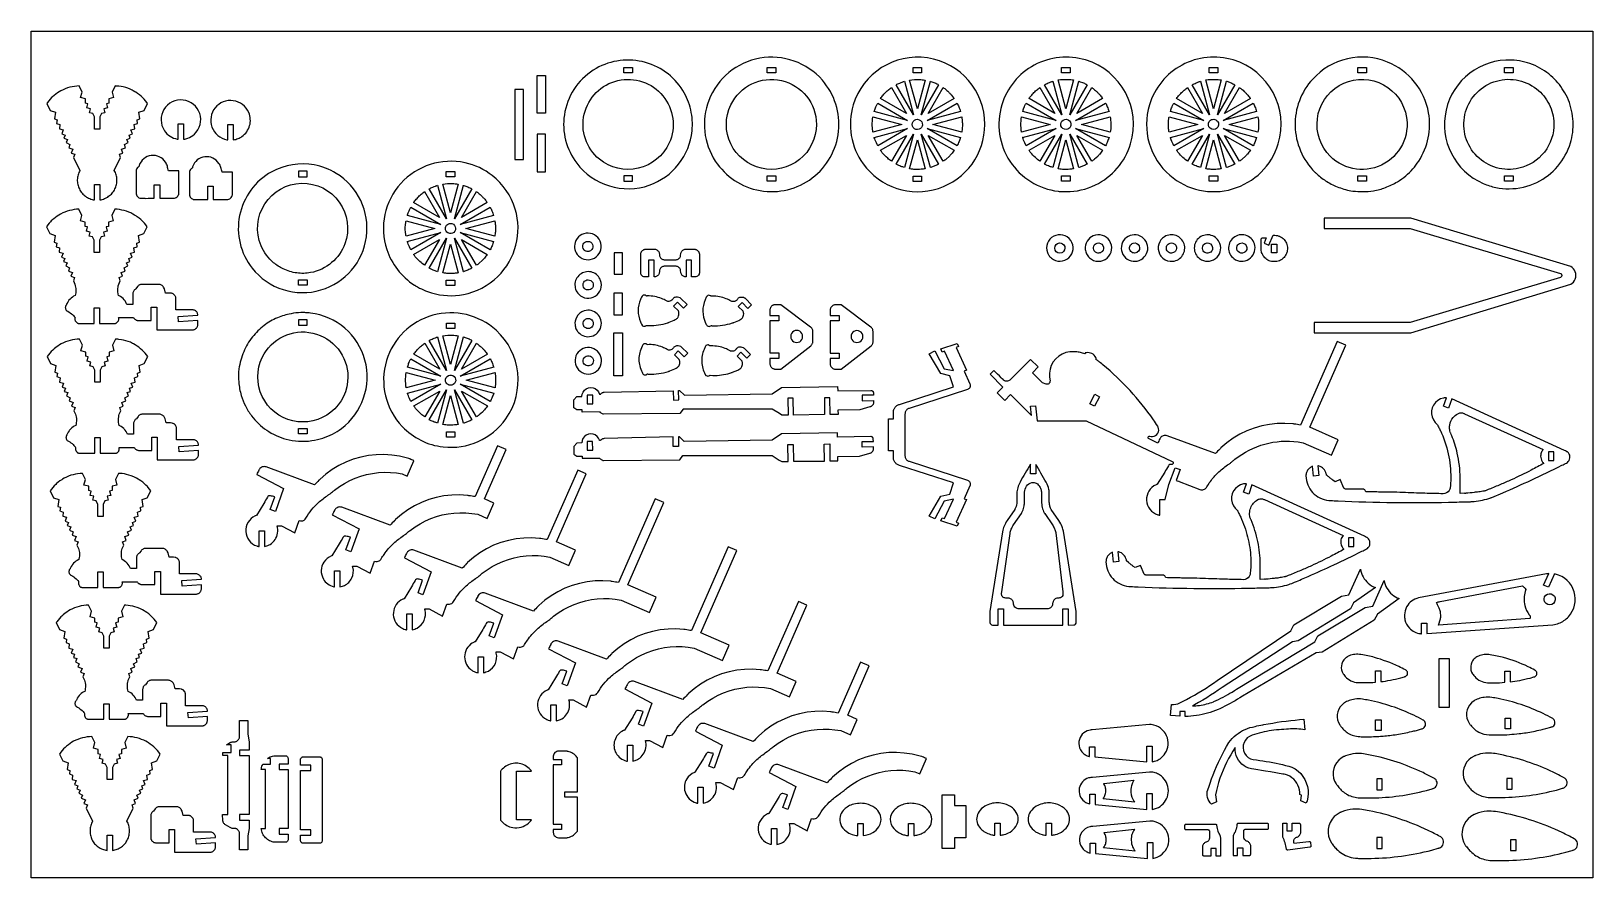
# Model space of a CAD drawing. Extents: x -56 to 89, y -25 to 54.
import ezdxf

# ---------------------------------------------------------------- set-up
doc = ezdxf.new("R2010")
doc.units = 0
doc.header["$MEASUREMENT"] = 0
doc.layers.get('0').update_dxf_attribs({"linetype": 'CONTINUOUS'})
doc.layers.add('SECTIONCUTEDGES', color=18, linetype='CONTINUOUS')

msp = doc.modelspace()

# ---------------------------------------------------------------- linework, layer by layer
for points in [[(88.71, 53.58), (88.71, -25.03), (-56.31, -25.03), (-56.31, 53.58)], [(-8.54, 45.98), (-9.33, 45.98), (-9.33, 49.48), (-8.54, 49.48)], [(-1.4, 21.57), (-2.2, 21.57), (-2.2, 25.56), (-1.4, 25.56)], [(66.53, 6.54), (66.03, 6.54), (66.03, 5.74), (66.53, 5.74)], [(81.22, -15.81), (80.72, -15.81), (80.72, -16.81), (81.22, -16.81)]]:
    msp.add_lwpolyline(points, close=True)
at = {"layer": 'SECTIONCUTEDGES'}
for points in [[(-5.65, 41.32, 0.158451), (-2.62, 39.21, 0.158579), (1.08, 39.28, 0.143083), (3.81, 41.23, 0.143219), (5.06, 44.33, 0.081543), (4.94, 46.28, 0.08205), (4.2, 48.07, 0.41824), (-4.11, 49.96, 0.217104), (-6.8, 45.81, 0.09957), (-6.68, 43.45, 0.099953)], [(7.22, 41.52, 0.43471), (16.22, 39.95, 0.435012), (17.16, 49.03, 0.263114), (11.36, 51.07, 0.263168), (6.62, 47.16, 0.118408), (6.24, 44.26, 0.118485)], [(20.94, 41.27, 0.325322), (27.93, 38.98, 0.325497), (32.25, 44.92, 0.371858), (26.92, 51.1, 0.371962), (20.03, 46.73, 0.115164), (19.85, 43.89, 0.115322)], [(39.83, 38.68, 0.112364), (42.51, 39.3, 0.210055), (45.78, 43.12, 0.414116), (41.6, 50.91, 0.414311), (33.82, 46.73, 0.221929), (34.58, 41.5, 0.222236), (39.07, 38.72, 0.015157), (39.44, 38.69, 0.014233)], [(49.43, 40.2, 0.254136), (55.25, 38.93, 0.254134), (59.49, 43.12, 0.414116), (55.32, 50.91, 0.414311), (47.53, 46.73, 0.14489), (47.51, 43.19, 0.144775)], [(63.11, 40.3, 0.048565), (64.02, 39.61, 0.045826), (65.11, 39.08, 0.057671), (66.42, 38.74, 0.073449), (68.34, 38.77, 0.049668), (69.45, 39.06, 0.046635), (70.56, 39.6, 0.040326), (71.34, 40.16, 0.072135), (72.54, 41.52, 0.189941), (73.46, 46, 0.25932), (69.64, 50.72, 0.152812), (65.92, 51.02, 0.15269), (62.7, 49.14, 0.193513), (61.06, 44.78, 0.193448), (62.9, 40.5, 0.005813), (62.99, 40.41, 0.004363)], [(80.94, 38.95, 0.112364), (83.51, 39.54, 0.210055), (86.63, 43.2, 0.085398), (86.88, 45.19, 0.084063), (86.44, 47.19, 0.042661), (86, 48.05, 0.076119), (84.82, 49.45, 0.084192), (83.11, 50.48, 0.084133), (81.16, 50.9, 0.361626), (75.08, 46.25, 0.361673), (78.54, 39.44, 0.05168), (79.7, 39.07, 0.050642)], [(-3.55, 41.7, -0.621062), (-1.83, 49, -0.621375), (2.93, 43.2, -0.233521), (0.06, 40.85, -0.233759)], [(16.61, 44.93, -0.481507), (11.5, 40.85, -0.481693), (8.66, 46.74, -0.349808), (13.36, 49, -0.349977)], [(22.56, 47.33, -0.014778), (22.81, 47.64, -0.028539), (23.09, 47.95, -0.018438), (23.27, 48.11, -0.011345), (23.57, 48.34), (24.96, 45.94)], [(25.61, 45.82), (24, 48.61, -0.012176), (24.35, 48.77, -0.019565), (24.58, 48.86, -0.009363), (24.68, 48.9, 0.003121), (24.78, 48.93)], [(25.98, 46.36), (25.26, 49.04, -0.057699), (26.16, 49.1, -0.024823), (26.7, 49.04)], [(26.35, 45.82), (27.19, 48.93, 0.006199), (27.2, 48.93, -0.0186), (27.22, 48.92), (27.61, 48.78, -0.018388), (27.79, 48.7, 0.006129), (27.96, 48.61)], [(27, 45.94), (28.39, 48.34, 0.006303), (28.52, 48.25, -0.01891), (28.65, 48.15, -0.017187), (28.8, 48.02, -0.012321), (29, 47.82, -0.018926), (29.17, 47.63, -0.012469), (29.4, 47.33)], [(36.35, 47.33, -0.014778), (36.6, 47.64, -0.028539), (36.88, 47.95, -0.018438), (37.06, 48.11, -0.011345), (37.37, 48.35), (38.75, 45.94)], [(39.4, 45.82), (37.79, 48.61, -0.012176), (38.14, 48.78, -0.019565), (38.37, 48.87, -0.009363), (38.47, 48.9, 0.003121), (38.57, 48.93)], [(39.77, 46.37), (39.05, 49.05, -0.057699), (39.95, 49.1, -0.024823), (40.49, 49.05)], [(40.14, 45.82), (40.98, 48.93, 0.006199), (41, 48.93, -0.0186), (41.02, 48.92), (41.4, 48.78, -0.018388), (41.58, 48.7, 0.006129), (41.76, 48.61)], [(40.79, 45.94), (42.18, 48.35, 0.006303), (42.31, 48.25, -0.01891), (42.44, 48.15, -0.017187), (42.59, 48.02, -0.012321), (42.79, 47.82, -0.018926), (42.96, 47.63, -0.012469), (43.19, 47.33)], [(50.06, 47.33, -0.014778), (50.31, 47.65, -0.028539), (50.6, 47.95, -0.018438), (50.77, 48.11, -0.011345), (51.08, 48.35), (52.47, 45.95)], [(53.11, 45.82), (51.5, 48.61, -0.012176), (51.86, 48.78, -0.019565), (52.08, 48.87, -0.009363), (52.18, 48.9, 0.003121), (52.28, 48.93)], [(53.48, 46.37), (52.77, 49.05, -0.057699), (53.66, 49.1, -0.024823), (54.2, 49.05)], [(53.86, 45.82), (54.69, 48.94, 0.006199), (54.71, 48.93, -0.0186), (54.73, 48.93), (55.11, 48.78, -0.018388), (55.29, 48.7, 0.006129), (55.47, 48.61)], [(54.5, 45.95), (55.89, 48.35, 0.006303), (56.02, 48.25, -0.01891), (56.15, 48.16, -0.017187), (56.3, 48.02, -0.012321), (56.51, 47.82, -0.018926), (56.67, 47.63, -0.012469), (56.91, 47.33)], [(64.32, 41.97, -0.49076), (65.16, 48.53, -0.490919), (71.3, 46.07, -0.341454), (69.4, 41.32, -0.341597)], [(85.09, 45.03, -0.172631), (84.22, 42.36, -0.173077), (81.85, 40.85, -0.551627), (76.83, 45.84, -0.552179), (83.49, 48.22, -0.11024), (84.65, 46.8, -0.110516)], [(-42.66, 43.54), (-42.66, 44.97), (-42.16, 44.97), (-42.16, 43.54, 0.047597), (-41.77, 43.65, 0.100184), (-41.16, 44.02, 0.639695), (-42.2, 47.19, 0.640021), (-43.94, 44.34, 0.099512), (-43.42, 43.83, 0.09979), (-42.75, 43.56, 0.009062), (-42.71, 43.55, -0.003021)], [(-38.05, 44.92), (-37.55, 44.92), (-37.55, 43.49, 0.053281), (-37.1, 43.61, 0.059622), (-36.74, 43.8, 0.171891), (-36.03, 44.81, 0.17205), (-36.11, 46.03, 0.566523), (-39.23, 46.46, 0.566801), (-38.14, 43.5, 0.009062), (-38.09, 43.5, -0.003021), (-38.05, 43.49)], [(21.98, 46.13, -0.012918), (22.09, 46.45, -0.018758), (22.18, 46.67, -0.010898), (22.24, 46.79, 0.003632), (22.3, 46.9), (25.08, 45.29)], [(26.88, 45.29), (29.67, 46.9, -0.026072), (29.83, 46.57, -0.02074), (29.99, 46.13)], [(35.77, 46.13, -0.012918), (35.88, 46.45, -0.018758), (35.97, 46.67, -0.010898), (36.03, 46.79, 0.003632), (36.09, 46.91), (38.87, 45.3)], [(40.67, 45.3), (43.46, 46.91, -0.026072), (43.62, 46.57, -0.02074), (43.78, 46.13)], [(49.48, 46.13, -0.012918), (49.59, 46.45, -0.018758), (49.68, 46.67, -0.010898), (49.74, 46.79, 0.003632), (49.8, 46.91), (52.59, 45.3)], [(54.38, 45.3), (57.17, 46.91, -0.026072), (57.33, 46.57, -0.020703), (57.49, 46.13)], [(21.86, 44.2, 0.006429), (21.84, 44.35, -0.01929), (21.81, 44.5), (21.79, 44.92), (21.81, 45.35, -0.018896), (21.83, 45.49, 0.006298), (21.86, 45.64), (24.54, 44.92)], [(26.16, 44.48, -0.761731), (25.6, 45.21, -0.761062), (26.45, 44.87, -0.135678), (26.36, 44.64, -0.135247)], [(27.42, 44.92), (30.1, 45.64, -0.005477), (30.14, 45.33, -0.027167), (30.16, 44.95, -0.022163), (30.15, 44.62, -0.016966), (30.1, 44.2)], [(35.65, 44.21, 0.006429), (35.63, 44.35, -0.01929), (35.61, 44.5), (35.58, 44.92), (35.61, 45.35, -0.018896), (35.63, 45.5, 0.006298), (35.65, 45.64), (38.33, 44.92)], [(39.95, 44.49, -0.781821), (39.41, 45.23, -0.781093), (40.24, 44.83, -0.122906), (40.14, 44.62, -0.122447)], [(41.21, 44.92), (43.89, 45.64, -0.035509), (43.95, 44.98, -0.037792), (43.92, 44.36, -0.007975), (43.91, 44.29, 0.002658), (43.89, 44.21)], [(49.36, 44.21, 0.006429), (49.34, 44.36, -0.01929), (49.32, 44.5), (49.3, 44.93), (49.32, 45.35, -0.018896), (49.34, 45.5, 0.006298), (49.36, 45.64), (52.04, 44.93)], [(53.66, 44.49, -0.385134), (53.06, 44.7, -0.384041), (53.22, 45.32, -0.445044), (53.9, 45.15, -0.443903)], [(54.93, 44.93), (57.61, 45.64, -0.035509), (57.67, 44.99, -0.037792), (57.63, 44.37, -0.007975), (57.62, 44.29, 0.002658), (57.61, 44.21)], [(22.3, 42.94, -0.020623), (22.06, 43.47, -0.019978), (21.98, 43.68, -0.019766), (21.98, 43.7, 0.006588), (21.97, 43.72), (25.08, 44.55)], [(22.56, 42.52), (24.96, 43.9), (23.57, 41.5, -0.019294), (23.23, 41.78, -0.045903), (22.72, 42.3, -0.008546), (22.64, 42.4, -0.007227)], [(24, 41.24), (25.61, 44.02), (24.78, 40.92, -0.012234), (24.46, 41.03, -0.017991), (24.26, 41.11, -0.010478), (24.13, 41.17, 0.003492)], [(27.19, 40.91), (26.35, 44.02), (27.96, 41.24, 0.006248), (27.79, 41.15, -0.018746), (27.61, 41.07), (27.22, 40.92, -0.018599), (27.21, 40.92, 0.006199)], [(26.88, 44.55), (29.99, 43.72, -0.023422), (29.85, 43.33, -0.022486), (29.67, 42.94)], [(28.39, 41.5), (27, 43.9), (29.4, 42.52, -0.014529), (29.13, 42.17, -0.022653), (28.94, 41.96), (28.65, 41.69, -0.018394), (28.52, 41.6, 0.006131)], [(36.09, 42.94, -0.020623), (35.85, 43.47, -0.019978), (35.77, 43.68, -0.019766), (35.77, 43.7, 0.006588), (35.76, 43.72), (38.87, 44.55)], [(36.35, 42.52), (38.75, 43.91), (37.37, 41.5, -0.024397), (36.94, 41.85, -0.042082), (36.51, 42.3, -0.010889), (36.43, 42.41, 0.00363)], [(37.79, 41.24), (39.4, 44.03), (38.57, 40.92, -0.012234), (38.26, 41.03, -0.017991), (38.05, 41.11, -0.010478), (37.92, 41.18, 0.003492)], [(40.98, 40.92), (40.14, 44.03), (41.76, 41.24, 0.006248), (41.58, 41.15, -0.018746), (41.4, 41.07), (41.02, 40.93, -0.018599), (41, 40.92, 0.006199)], [(40.67, 44.55), (43.78, 43.72, -0.023422), (43.64, 43.33, -0.022807), (43.46, 42.94)], [(42.18, 41.5), (40.79, 43.91), (43.19, 42.52, -0.014529), (42.92, 42.17, -0.022653), (42.73, 41.96), (42.44, 41.69, -0.018394), (42.31, 41.6, 0.006131)], [(49.8, 42.95, -0.020623), (49.56, 43.48, -0.019978), (49.49, 43.68, -0.019766), (49.48, 43.7, 0.006588), (49.48, 43.72), (52.59, 44.55)], [(51.08, 41.5, -0.024397), (50.65, 41.85, -0.042082), (50.22, 42.3, -0.010889), (50.14, 42.41, 0.00363), (50.06, 42.52), (52.47, 43.91)], [(51.5, 41.24), (53.11, 44.03), (52.28, 40.92, -0.012234), (51.97, 41.03, -0.017991), (51.76, 41.12, -0.010478), (51.63, 41.18, 0.003492)], [(54.69, 40.92), (53.86, 44.03), (55.47, 41.24, 0.006248), (55.29, 41.15, -0.018746), (55.11, 41.07), (54.73, 40.93, -0.018599), (54.71, 40.92, 0.006199)], [(54.38, 44.55), (57.49, 43.72, -0.023422), (57.35, 43.33, -0.022807), (57.17, 42.95)], [(55.89, 41.5), (54.5, 43.91), (56.91, 42.52, -0.014529), (56.64, 42.17, -0.022653), (56.45, 41.97), (56.15, 41.7, -0.018394), (56.02, 41.6, 0.006131)], [(25.26, 40.8), (25.98, 43.48), (26.7, 40.8, -0.013089), (26.33, 40.76, -0.036535), (25.77, 40.74, -0.015577), (25.55, 40.76, -0.012352)], [(39.06, 40.8), (39.77, 43.48), (40.49, 40.8, -0.013089), (40.13, 40.76, -0.036535), (39.56, 40.75, -0.015577), (39.34, 40.76, -0.012352)], [(52.77, 40.8), (53.48, 43.48), (54.2, 40.81, -0.013089), (53.84, 40.76, -0.036535), (53.28, 40.75, -0.015577), (53.05, 40.77, -0.012352)], [(-44.88, 38.07), (-44.88, 39.3), (-44.38, 39.3), (-44.38, 38.07, -0.001261), (-43.35, 38.07, 0.007568), (-43.1, 38.07, 0.17911), (-42.76, 38.2, 0.186027), (-42.6, 38.51, 0.012625), (-42.6, 38.53, 0.006307), (-42.6, 38.57, 0.00914), (-42.59, 38.97, -0.008036), (-42.59, 40.61), (-43.56, 40.61, 0.002778), (-43.67, 41.04, 0.080686), (-43.84, 41.43, 0.286261), (-45.16, 42.03, 0.286452), (-46.29, 41.12, 0.036637), (-46.31, 41.03, -0.114416), (-46.32, 41.01, -0.116624), (-46.34, 40.99, 0.081245), (-46.44, 40.92, 0.097719), (-46.54, 40.76, 0.089338), (-46.58, 40.57), (-46.58, 38.57, 0.17911), (-46.45, 38.23, 0.186027), (-46.13, 38.07, 0.012625), (-46.12, 38.07, 0.006307), (-46.08, 38.07, 0.008514), (-45.66, 38.06, -0.002207)], [(-39.91, 37.95), (-39.91, 39.18), (-39.41, 39.18), (-39.41, 37.95, -0.001261), (-38.39, 37.95, 0.007568), (-38.13, 37.95, 0.17911), (-37.79, 38.08, 0.186027), (-37.63, 38.4, 0.012625), (-37.63, 38.41, 0.006307), (-37.63, 38.45, 0.00914), (-37.63, 38.85, -0.008036), (-37.62, 40.49), (-38.59, 40.49, 0.002778), (-38.71, 40.93, 0.080686), (-38.88, 41.31, 0.286261), (-40.19, 41.92, 0.286452), (-41.32, 41, 0.036637), (-41.34, 40.91, -0.114416), (-41.35, 40.89, -0.116624), (-41.38, 40.87, 0.081245), (-41.47, 40.8, 0.097719), (-41.57, 40.64, 0.089338), (-41.62, 40.45), (-41.62, 38.45, 0.17911), (-41.48, 38.11, 0.186027), (-41.17, 37.95, 0.012625), (-41.15, 37.95, 0.006307), (-41.12, 37.95, 0.008514), (-40.7, 37.95, -0.002207)], [(-35.79, 31.57, 0.149338), (-32.91, 29.58, 0.149353), (-29.41, 29.55, 0.296651), (-25.18, 34.5, 0.29625), (-27.99, 40.38, 0.092281), (-30.03, 41.16, 0.172556), (-33.98, 40.52, 0.220869), (-36.96, 36.46, 0.221131)], [(-20.61, 29.93, 0.063566), (-19.13, 29.28, 0.120276), (-16.17, 29.13, 0.147825), (-12.98, 30.8, 0.278823), (-11.37, 37.07, 0.15407), (-13.49, 40.17, 0.113627), (-16.02, 41.36, 0.268788), (-21.99, 39.44, 0.26905), (-23.29, 33.31, 0.085445), (-22.3, 31.46, 0.083649), (-20.73, 30.01, 0.004404), (-20.67, 29.97, 0.004421)], [(-27.18, 33.84, -0.131005), (-28.41, 32.09, -0.129677), (-30.37, 31.16, -0.079692), (-31.65, 31.13, -0.0771), (-32.92, 31.51, -0.064704), (-33.8, 32.08, -0.117883), (-34.96, 33.65, -0.529054), (-31.21, 39.46, -0.528938)], [(-17.75, 36.16), (-19.36, 38.94, -0.012176), (-19.01, 39.11, -0.019565), (-18.78, 39.2, -0.009363), (-18.68, 39.23, 0.003121), (-18.58, 39.27)], [(-17.38, 36.7), (-18.1, 39.38, -0.057699), (-17.2, 39.44, -0.024823), (-16.66, 39.38)], [(-17.01, 36.16), (-16.17, 39.27, 0.006199), (-16.15, 39.26, -0.0186), (-16.13, 39.26), (-15.75, 39.12, -0.018388), (-15.57, 39.03, 0.006129), (-15.39, 38.95)], [(-20.8, 37.67, -0.014778), (-20.55, 37.98, -0.028539), (-20.27, 38.28, -0.018438), (-20.09, 38.44, -0.011345), (-19.78, 38.68), (-18.4, 36.28)], [(-16.36, 36.28), (-14.97, 38.68, 0.006303), (-14.84, 38.59, -0.01891), (-14.71, 38.49, -0.017187), (-14.56, 38.35, -0.012321), (-14.36, 38.15, -0.018926), (-14.19, 37.97, -0.012469), (-13.96, 37.67)], [(-21.38, 36.46, -0.012918), (-21.27, 36.79, -0.018758), (-21.18, 37, -0.010898), (-21.12, 37.12, 0.003632), (-21.06, 37.24), (-18.28, 35.63)], [(-16.48, 35.63), (-13.69, 37.24, -0.026072), (-13.53, 36.9, -0.02074), (-13.37, 36.46)], [(-21.5, 34.54, 0.006429), (-21.52, 34.69, -0.01929), (-21.54, 34.84), (-21.57, 35.26), (-21.54, 35.68, -0.018896), (-21.52, 35.83, 0.006298), (-21.5, 35.98), (-18.82, 35.26)], [(-21.06, 33.28, -0.020623), (-21.3, 33.81, -0.019978), (-21.38, 34.02, -0.019766), (-21.38, 34.03, 0.006588), (-21.39, 34.05), (-18.28, 34.89)], [(-17.2, 34.82, -0.520017), (-17.85, 35.24, -0.519794), (-17.24, 35.71, -0.315968), (-16.9, 35.28, -0.315775)], [(-16.48, 34.89), (-13.37, 34.05, -0.023422), (-13.51, 33.66, -0.022807), (-13.69, 33.28)], [(-15.94, 35.26), (-13.26, 35.98, -0.005477), (-13.22, 35.67, -0.027167), (-13.19, 35.28, -0.022163), (-13.21, 34.96, -0.016966), (-13.26, 34.54)], [(-5.49, 32.72, 0.75949), (-3.42, 33.89, 0.759547), (-5.8, 33.96, 0.136656), (-5.82, 33.3, 0.136693)], [(-20.8, 32.85), (-18.4, 34.24), (-19.78, 31.84, -0.024397), (-20.21, 32.18, -0.042082), (-20.64, 32.64, -0.010889), (-20.72, 32.74, 0.00363)], [(-19.36, 31.57), (-17.75, 34.36), (-18.58, 31.25, -0.012234), (-18.89, 31.36, -0.017991), (-19.1, 31.45, -0.010478), (-19.23, 31.51, 0.003492)], [(-18.1, 31.14), (-17.38, 33.82), (-16.66, 31.14, -0.013089), (-17.03, 31.09, -0.036535), (-17.59, 31.08, -0.015577), (-17.81, 31.1, -0.012352)], [(-16.17, 31.25), (-17.01, 34.36), (-15.39, 31.57, 0.006248), (-15.57, 31.48, -0.018746), (-15.75, 31.4), (-16.13, 31.26, -0.018599), (-16.15, 31.25, 0.006199)], [(-14.97, 31.84), (-16.36, 34.24), (-13.96, 32.85, -0.014529), (-14.23, 32.51, -0.022653), (-14.42, 32.3), (-14.71, 32.03, -0.018394), (-14.84, 31.93, 0.006131)], [(-4.97, 33.28, -0.296821), (-5.04, 33.8, -0.226812), (-4.74, 34.05, -0.287658), (-4.25, 33.89, -0.292131), (-4.19, 33.39, -0.2076), (-4.47, 33.15, -0.142803), (-4.76, 33.14, -0.06574), (-4.86, 33.18, -0.08291)], [(38.43, 32.5, 0.875865), (40.22, 34.16, 0.875175), (38.06, 33.02, 0.066567), (38.21, 32.74, 0.066175)], [(39.4, 33.01, -0.40369), (38.78, 33.26, -0.406894), (39.01, 33.87, -0.358958), (39.59, 33.73, -0.355487), (39.56, 33.13, -0.056856), (39.49, 33.06, -0.057759)], [(41.97, 32.54, 0.379539), (43.61, 32.52, 0.379687), (43.82, 34.13, 0.173657), (43.16, 34.62, 0.170819), (42.32, 34.58, 0.163652), (41.75, 34.09, 0.156929), (41.58, 33.32, 0.095178), (41.7, 32.9, 0.091539)], [(42.98, 33.01, -0.167832), (42.66, 33, -0.173437), (42.41, 33.18, -0.243707), (42.36, 33.61, -0.244139), (42.68, 33.9, -0.337448), (43.21, 33.68, -0.338313), (43.14, 33.11, -0.047911), (43.06, 33.05, -0.054789)], [(45.32, 32.54, 0.721922), (47.36, 33.68, 0.721529), (45.04, 33.98, 0.161758), (44.94, 33.21, 0.161493)], [(46.35, 33.02, -0.439529), (45.71, 33.29, -0.443818), (46.03, 33.9, -0.36461), (46.58, 33.64, -0.361552), (46.41, 33.05, -0.021025), (46.38, 33.04, -0.021405)], [(48.94, 34.5, 0.18616), (48.4, 33.8, 0.183377), (48.47, 32.91, 0.110679), (48.78, 32.5, 0.201186), (49.7, 32.22, 0.481079), (50.75, 33.84, 0.48086)], [(49.78, 33.02, -0.439529), (49.13, 33.29, -0.443818), (49.46, 33.9, -0.136084), (49.7, 33.9, -0.127388), (49.93, 33.76, -0.098957), (50.01, 33.63, -0.12042), (50.05, 33.4, -0.128999), (49.96, 33.17, -0.130996)], [(52.19, 32.46, 0.331987), (53.66, 32.46, 0.331772), (54.08, 33.87, 0.501759), (52.19, 34.43, 0.501516)], [(52.49, 33.26, -0.393248), (52.71, 33.87, -0.392669), (53.33, 33.69, -0.436091), (53.14, 33.02, -0.435495)], [(55.38, 32.46, 0.311571), (56.77, 32.41, 0.311041), (57.32, 33.69, 0.525505), (55.45, 34.49, 0.524889)], [(56.32, 33.02, -0.318573), (55.78, 33.11, -0.315342), (55.69, 33.65, -0.235508), (56.01, 33.91, -0.318805), (56.52, 33.69, -0.211921), (56.57, 33.31, -0.211232)], [(-5.46, 29.15, 0.351914), (-3.93, 28.98, 0.351881), (-3.43, 30.44, 0.47942), (-5.25, 31.06, 0.479384)], [(-4.95, 29.72, -0.256361), (-5.04, 30.16, -0.256996), (-4.71, 30.48, -0.591095), (-4.14, 29.87, -0.591899)], [(3.35, 28.06), (3.7, 28.41), (4.25, 27.86), (4.59, 28.19), (4.02, 28.77, 0.061834), (3.94, 28.82, 0.071753), (3.71, 28.88, 0.070796), (3.54, 28.88, 0.180454), (3.29, 28.75, 0.028701), (3.24, 28.67, -0.064537), (3.17, 28.6, -0.217452), (2.8, 28.49, -0.101565), (2.68, 28.53, 0.041153), (2.23, 28.76, 0.049712), (1.6, 28.94, 0.047932), (0.92, 29, 0.029051), (0.85, 28.99, -0.120977), (0.83, 28.99, -0.127528), (0.81, 29.01, 0.109877), (0.74, 29.06, 0.146598), (0.59, 29.08, 0.139937), (0.45, 29.01, 0.08355), (0.41, 28.97, 0.02938), (0.26, 28.67, 0.101616), (0.05, 27.64, 0.099445), (0.26, 26.59, 0.034322), (0.41, 26.29, 0.123945), (0.47, 26.23, 0.1368), (0.63, 26.19, 0.136799), (0.78, 26.23, 0.077822), (0.8, 26.25, -0.14103), (0.83, 26.26), (1.09, 26.25, 0.043069), (1.94, 26.3, 0.041404), (2.8, 26.51, 0.004978), (2.87, 26.53, 0.008098), (2.92, 26.55), (3.4, 26.75, 0.024375), (3.59, 26.85, 0.129126), (3.77, 27.04, 0.09051), (3.84, 27.24, 0.090384), (3.83, 27.45, 0.012931), (3.8, 27.58, 0.06611), (3.79, 27.61)], [(9.35, 28.03), (9.71, 28.39), (10.25, 27.84), (10.59, 28.17), (10.03, 28.75, 0.061834), (9.94, 28.8, 0.071753), (9.72, 28.86, 0.070796), (9.54, 28.86, 0.180454), (9.3, 28.73, 0.028701), (9.24, 28.65, -0.064537), (9.18, 28.58, -0.217452), (8.81, 28.47, -0.101565), (8.69, 28.51, 0.041153), (8.24, 28.74, 0.049712), (7.61, 28.92, 0.047932), (6.93, 28.97, 0.029051), (6.85, 28.97, -0.120977), (6.83, 28.97, -0.143915), (6.81, 28.99, 0.106181), (6.77, 29.02, 0.153336), (6.61, 29.06, 0.153374), (6.46, 28.99, 0.08355), (6.42, 28.95, 0.02938), (6.27, 28.65, 0.105944), (6.06, 27.57, 0.10377), (6.31, 26.48, 0.006426), (6.33, 26.44, 0.006464), (6.35, 26.4, 0.0153), (6.42, 26.27, 0.121465), (6.48, 26.21, 0.1368), (6.64, 26.17, 0.136799), (6.79, 26.21, 0.078657), (6.81, 26.23, -0.143569), (6.83, 26.24, -0.1092), (6.86, 26.24, 0.026431), (6.97, 26.23, 0.044729), (7.9, 26.28, 0.044729), (8.8, 26.49, 0.004978), (8.88, 26.51, 0.008098), (8.93, 26.53), (9.4, 26.73, 0.024375), (9.59, 26.83, 0.129126), (9.77, 27.02, 0.09051), (9.85, 27.22, 0.094759), (9.84, 27.42, 0.002266), (9.81, 27.55, 0.072469), (9.8, 27.58)], [(-5.5, 25.61, 0.275549), (-4.29, 25.25, 0.275918), (-3.4, 26.13, 0.271811), (-3.74, 27.33, 0.271922), (-4.95, 27.62, 0.199937), (-5.67, 27.01, 0.143119), (-5.81, 26.31, 0.083089), (-5.72, 25.95, 0.079579)], [(-35.85, 17.87, 0.082498), (-34.44, 16.53, 0.081429), (-32.64, 15.7, 0.051999), (-31.49, 15.51, 0.048718), (-30.25, 15.56, 0.045642), (-29.24, 15.79, 0.081866), (-27.51, 16.69, 0.306737), (-25.32, 23.03, 0.307202), (-30.39, 27.41, 0.018046), (-30.8, 27.44, 0.016111), (-31.26, 27.45, 0.042286), (-32.18, 27.35, 0.052805), (-33.45, 26.97, 0.063258), (-34.69, 26.25, 0.060023), (-35.77, 25.19, 0.070022), (-36.58, 23.82, 0.067248), (-37.02, 22.22, 0.053404), (-37.04, 21, 0.050725), (-36.81, 19.75, 0.04601), (-36.42, 18.78, 0.044299)], [(-21.85, 16.86, 0.086412), (-20.12, 15.59, 0.086691), (-18.06, 14.98, 0.274319), (-12.24, 17.58, 0.379188), (-13.14, 25.81, 0.257222), (-19.01, 27.2, 0.257249), (-23.32, 22.99, 0.132982), (-23.41, 19.73, 0.132968)], [(-4.99, 26.2, -0.155223), (-5.05, 26.5, -0.313109), (-4.71, 26.9, -0.57487), (-4.13, 26.32, -0.57607), (-4.92, 26.11, -0.029852), (-4.97, 26.15, -0.039166)], [(-26.9, 21.48, -0.481507), (-32.02, 17.4, -0.481693), (-34.86, 23.29, -0.349808), (-30.16, 25.55, -0.349977)], [(-17.74, 22.08), (-19.35, 24.87, -0.012176), (-18.99, 25.03, -0.019565), (-18.77, 25.12, -0.009363), (-18.67, 25.16, 0.003121), (-18.57, 25.19)], [(-17.37, 22.62), (-18.08, 25.3, -0.057699), (-17.19, 25.36, -0.024823), (-16.65, 25.3)], [(-16.99, 22.08), (-16.16, 25.19, 0.006199), (-16.14, 25.19, -0.0186), (-16.12, 25.18), (-15.73, 25.04, -0.018388), (-15.56, 24.96, 0.006129), (-15.38, 24.87)], [(33.4, 20), (34.1, 19.3), (34.63, 19.83), (36.57, 17.88), (36.48, 18.76), (36.96, 18.8), (37.1, 17.4), (41.67, 17.4), (49.65, 13.63, -0.168887), (49.73, 13.55, -0.362921), (49.67, 13.37, -0.089504), (49.63, 13.35, -0.079719), (49.57, 13.34, 0.015746), (49.5, 13.34, 0.104795), (49.42, 13.33, 0.167951), (49.29, 13.21, -0.009744), (48.95, 12.63), (48.26, 11.51, -0.104608), (48.24, 11.5, 0.035992), (48.15, 11.47, 0.3096), (47.27, 10.02, 0.310426), (48.31, 8.68, 0.017896), (48.39, 8.66, 0.01187), (48.51, 8.63), (48.51, 10.1), (49.01, 10.1), (49.35, 11.48), (49.91, 13.04), (50.38, 12.88), (50.02, 11.87, -0.0051), (50.22, 11.81, -0.011435), (50.31, 11.78), (52.22, 11.03, 0.161502), (52.57, 11.02, 0.169689), (52.83, 11.21, 0.018768), (52.92, 11.35, -0.030198), (53.29, 11.9, -0.042786), (53.98, 12.65, -0.036783), (54.91, 13.39, -0.013895), (55.01, 13.45, 0.025116), (55.1, 13.52, 0.025774), (55.23, 13.62, -0.018155), (55.47, 13.83, -0.204103), (61.34, 15.45), (61.81, 15.37), (64.44, 14.22), (65.07, 15.65), (62.44, 16.8), (65.77, 24.43), (64.98, 24.78), (61.56, 17.01, -0.002171), (60.99, 17.1, 0.013028), (60.84, 17.12), (60.12, 17.16), (59.39, 17.15), (58.67, 17.07), (57.96, 16.93), (57.26, 16.73), (56.59, 16.47), (55.93, 16.15), (55.31, 15.78), (54.72, 15.35), (54.18, 14.88, 0.013028), (54.07, 14.78, -0.002171), (53.67, 14.36), (49.18, 16.02, 0.161142), (48.82, 16.02, 0.167596), (48.55, 15.81, 0.03262), (48.49, 15.72, -0.002417), (48.3, 15.33), (47.44, 15.75, -0.162704), (47.41, 15.81, -0.252017), (47.44, 15.94, -0.283369), (47.58, 15.97, 0.098494), (47.82, 15.94, 0.501374), (48.35, 16.81, 0.048434), (48.3, 16.91, 0.007698), (47.9, 17.5, 0.069513), (43.21, 22.6, 0.005338), (42.79, 22.94, 0.010401), (42.57, 23.11, -0.035073), (42.59, 23.15, 0.136057), (42.6, 23.17, 0.100505), (42.59, 23.18, 0.016455), (42.56, 23.27, 0.341491), (41.68, 23.72, 0.016455), (41.59, 23.7, 0.112005), (41.58, 23.7, 0.134653), (41.57, 23.69, -0.022312), (41.54, 23.63, 0.028235), (41.12, 23.74, 0.028606), (40.69, 23.81, 0.006314), (40.56, 23.82, 0.013802), (40.5, 23.82), (40.13, 23.81), (39.77, 23.73), (39.42, 23.59), (39.11, 23.4), (38.83, 23.16), (38.6, 22.87), (38.42, 22.55), (38.3, 22.2), (38.24, 21.84), (38.24, 21.47), (38.3, 21.11, -0.120312), (38.27, 20.97, -0.115005), (38.18, 20.85, -0.125142), (38.06, 20.8, -0.119875), (37.93, 20.81), (37.61, 20.93), (36.68, 21.87), (37.2, 22.4), (36.5, 23.1), (34.63, 21.23, -0.145804), (34.36, 21.09, -0.210214), (33.99, 21.18, -0.016381), (33.97, 21.2, -0.008191), (33.94, 21.23, -0.009829), (33.77, 21.4, 0.001638), (33.08, 22.08), (32.73, 21.73), (33.93, 20.53)], [(-20.79, 23.59, -0.014778), (-20.54, 23.9, -0.028539), (-20.25, 24.21, -0.018438), (-20.08, 24.37, -0.011345), (-19.77, 24.61), (-18.38, 22.2)], [(-16.35, 22.2), (-14.96, 24.6, 0.006303), (-14.83, 24.51, -0.01891), (-14.7, 24.41, -0.017187), (-14.55, 24.28, -0.012321), (-14.34, 24.08, -0.018926), (-14.18, 23.89, -0.012469), (-13.94, 23.59)], [(-5.49, 22.15, 0.173943), (-4.76, 21.76, 0.17116), (-3.94, 21.92, 0.170359), (-3.43, 22.52, 0.164201), (-3.4, 23.34, 0.092351), (-3.6, 23.72, 0.167008), (-4.27, 24.17, 0.331227), (-5.63, 23.61, 0.331553)], [(-5.01, 22.77, -0.600683), (-4.51, 23.44, -0.6007), (-4.23, 22.66, -0.249453), (-4.65, 22.51, -0.249466)], [(3.42, 23.54), (3.78, 23.89), (4.32, 23.34), (4.66, 23.68), (4.09, 24.25, 0.061834), (4.01, 24.3, 0.071753), (3.78, 24.36, 0.070796), (3.61, 24.36, 0.180454), (3.37, 24.23, 0.028701), (3.31, 24.15, -0.064537), (3.25, 24.08, -0.217452), (2.88, 23.97, -0.101565), (2.76, 24.02, 0.041153), (2.3, 24.24, 0.046108), (1.71, 24.42, 0.046145), (1.09, 24.48), (0.9, 24.47, -0.12534), (0.88, 24.49, 0.109514), (0.81, 24.54, 0.209609), (0.59, 24.54, 0.125437), (0.5, 24.47, 0.040174), (0.49, 24.45, 0.008606), (0.42, 24.32, 0.118988), (0.12, 23.11, 0.118988), (0.42, 21.91, 0.017441), (0.49, 21.77, 0.121465), (0.55, 21.71, 0.1368), (0.7, 21.67, 0.136799), (0.86, 21.71, 0.078657), (0.88, 21.73, -0.143569), (0.9, 21.75, -0.1092), (0.93, 21.75, 0.026431), (1.03, 21.74, 0.044729), (1.96, 21.78, 0.044729), (2.87, 21.99, 0.004978), (2.95, 22.02, 0.008098), (3, 22.03), (3.47, 22.24, 0.030376), (3.67, 22.34, 0.135943), (3.86, 22.55, 0.086245), (3.92, 22.73, 0.081858), (3.91, 22.93, 0.012931), (3.88, 23.06, 0.06611), (3.87, 23.09)], [(9.25, 23.42), (9.6, 23.77), (10.15, 23.22), (10.49, 23.56), (9.92, 24.13, 0.061834), (9.84, 24.18, 0.071753), (9.61, 24.25, 0.070796), (9.44, 24.25, 0.180454), (9.2, 24.11, 0.028701), (9.14, 24.04, -0.064537), (9.07, 23.97, -0.217452), (8.7, 23.86, -0.101565), (8.59, 23.9, 0.041153), (8.13, 24.12, 0.049712), (7.5, 24.3, 0.047932), (6.83, 24.36, 0.030378), (6.75, 24.36, -0.12906), (6.73, 24.36, -0.124737), (6.72, 24.37, 0.087165), (6.66, 24.41, 0.160133), (6.51, 24.45, 0.153374), (6.35, 24.38, 0.08355), (6.32, 24.34, 0.02938), (6.17, 24.03, 0.114664), (5.96, 22.87, 0.112453), (6.29, 21.71, 0.018916), (6.32, 21.65, 0.113433), (6.38, 21.6, 0.1368), (6.53, 21.55, 0.136799), (6.68, 21.6, 0.077822), (6.71, 21.61, -0.14103), (6.73, 21.63), (7, 21.62, 0.039745), (7.79, 21.66, 0.039745), (8.57, 21.83, 0.006634), (8.72, 21.88, 0.009757), (8.82, 21.92), (9.3, 22.12, 0.030376), (9.5, 22.23, 0.135943), (9.69, 22.44, 0.086245), (9.74, 22.62, 0.081858), (9.74, 22.81, 0.012931), (9.7, 22.95, 0.06611), (9.69, 22.97)], [(-21.49, 20.47, 0.006429), (-21.51, 20.61, -0.01929), (-21.53, 20.76), (-21.55, 21.18), (-21.53, 21.61, -0.018896), (-21.51, 21.75, 0.006298), (-21.49, 21.9), (-18.81, 21.18)], [(-21.37, 22.39, -0.012918), (-21.26, 22.71, -0.018758), (-21.17, 22.93, -0.010898), (-21.11, 23.05, 0.003632), (-21.05, 23.16), (-18.26, 21.55)], [(-16.47, 21.55), (-13.68, 23.16, -0.026072), (-13.52, 22.83, -0.02074), (-13.36, 22.39)], [(-15.92, 21.18), (-13.24, 21.9, -0.035509), (-13.18, 21.24, -0.037792), (-13.22, 20.62, -0.007975), (-13.23, 20.54, 0.002658), (-13.24, 20.47)], [(-21.05, 19.2, -0.020623), (-21.29, 19.73, -0.019978), (-21.36, 19.94, -0.019766), (-21.37, 19.96, 0.006588), (-21.37, 19.98), (-18.26, 20.81)], [(-17.84, 21.13, -0.704491), (-17.03, 21.52, -0.705318), (-17.41, 20.71, -0.172802), (-17.7, 20.85, -0.173371)], [(-16.47, 20.81), (-13.36, 19.98, -0.023422), (-13.5, 19.59, -0.022807), (-13.68, 19.2)], [(-20.79, 18.78), (-18.38, 20.16), (-19.77, 17.76, -0.019294), (-20.12, 18.04, -0.045903), (-20.63, 18.56, -0.008546), (-20.7, 18.66, -0.007227)], [(-19.35, 17.5), (-17.74, 20.29), (-18.57, 17.18, -0.012234), (-18.88, 17.29, -0.017991), (-19.09, 17.37, -0.010478), (-19.22, 17.43, 0.003492)], [(-18.08, 17.06), (-17.37, 19.74), (-16.65, 17.06, -0.013089), (-17.01, 17.02, -0.036535), (-17.57, 17, -0.015577), (-17.8, 17.02, -0.012352)], [(-16.16, 17.17), (-16.99, 20.29), (-15.38, 17.5, 0.006248), (-15.56, 17.41, -0.018746), (-15.73, 17.33), (-16.12, 17.18, -0.018599), (-16.14, 17.18, 0.006199)], [(-14.96, 17.76), (-16.35, 20.16), (-13.94, 18.78, -0.014529), (-14.21, 18.43, -0.022653), (-14.4, 18.22), (-14.7, 17.95, -0.018394), (-14.83, 17.86, 0.006131)], [(75.61, 19.43), (75.31, 18.58), (74.84, 18.75), (75.12, 19.54, -0.009124), (74.94, 19.53, 0.035207), (74.84, 19.52), (74.56, 19.43), (74.31, 19.29), (74.1, 19.1), (73.92, 18.87), (73.8, 18.61), (73.74, 18.33), (73.73, 18.05), (73.78, 17.76), (73.9, 17.5), (74.06, 17.26), (74.27, 17.06, -0.066761), (74.29, 17.02, 0.023228), (74.33, 16.93, 0.00512), (74.5, 16.6, -0.014428), (74.66, 16.26, -0.05613), (75.34, 14.06, -0.057387), (75.51, 11.81, -0.014084), (75.47, 11.21, -0.122169), (75.37, 10.92, -0.258679), (74.82, 10.63, -0.000991), (73.12, 10.67, -0.003047), (71.06, 10.74, 0.006155), (69.95, 10.78, 0.003714), (69.38, 10.78, -0.004918), (68.81, 10.79, -0.002398), (68.21, 10.8, 0.000799), (67.62, 10.82, 0.028598), (67.57, 10.93, 0.161536), (67.47, 11.03, 0.057098), (67.42, 11.05, 0.047308), (67.36, 11.06), (65.77, 11.06, -0.081624), (65.69, 11.08, -0.074835), (65.61, 11.13, -0.020482), (65.6, 11.14, -0.045194), (65.59, 11.15), (65.26, 11.95), (64.78, 11.75), (64.57, 11.9, -0.013865), (64.33, 12.08, -0.012477), (64.07, 12.3, 0.009145), (63.99, 12.37, -0.096768), (63.97, 12.39, -0.120073), (63.97, 12.42, 0.047499), (63.96, 12.47, 0.141524), (63.71, 12.94, 0.141524), (63.25, 13.21, 0.016567), (63.21, 13.21, -0.005522), (63.18, 13.22), (63.27, 12.31), (62.77, 12.26), (62.68, 13.2, 0.004185), (62.46, 13.05, 0.073254), (62.27, 12.87, 0.086359), (62.12, 12.59, 0.085895), (62.07, 12.28, 0.185891), (62.69, 10.74, 0.184789), (64.18, 10.01, 0.011293), (64.36, 10, -0.000025), (65.05, 9.96, 0.008067), (70.22, 9.82, 0.008217), (75.3, 9.84, 0.002829), (76.09, 9.86, -0.003431), (76.88, 9.88, 0.003607), (77.35, 9.89, 0.010952), (77.5, 9.9, 0.027349), (78.28, 10, 0.02735), (79.04, 10.19, 0.005477), (79.23, 10.25, 0.010711), (79.33, 10.29), (80.35, 10.72, 0.007095), (82.99, 11.9, 0.006478), (85.84, 13.27, 0.004958), (86.27, 13.48, 0.090397), (86.43, 13.61, 0.435157), (86.35, 14.51, 0.037419), (86.27, 14.55, 0.014223), (86.07, 14.66)], [(76.39, 10.64, 0.001819), (76.39, 11.03, -0.005457), (76.39, 11.43, -0.002886), (76.4, 11.76, 0.011204), (76.4, 12.1, 0.052143), (76.12, 14.41, 0.039562), (75.61, 16.02, 0.012267), (75.51, 16.24, -0.029577), (75.46, 16.36, -0.04675), (75.42, 16.56, -0.071998), (75.42, 17.01, -0.130192), (75.73, 17.71, -0.098727), (76.16, 18.06, -0.115272), (76.45, 18.14, -0.115868), (76.74, 18.09, -0.017826), (76.76, 18.08, 0.011527), (76.79, 18.06), (84.1, 14.73, 0.086005), (83.92, 14.43, 0.126445), (83.87, 14, 0.074265), (83.95, 13.74, 0.074279), (84.09, 13.52, 0.020408), (84.13, 13.48, -0.006802), (84.16, 13.45, -0.004642), (82.99, 12.82, -0.012634), (81.14, 11.92, -0.006479), (80.15, 11.49, -0.005939), (79.07, 11.04, 0.001973), (78.79, 10.93, -0.028047), (78.72, 10.9, -0.026718), (78.63, 10.88, -0.004531), (78.12, 10.8, -0.00906), (77.68, 10.75, -0.005336), (76.93, 10.67, -0.019134), (76.85, 10.66, -0.021054), (76.78, 10.67)], [(-28.14, 1.98), (-28.14, 3.46), (-27.64, 3.46), (-27.64, 1.98, 0.023544), (-27.39, 2.05, 0.03569), (-27.23, 2.11, 0.169973), (-26.54, 2.81, 0.169094), (-26.43, 3.8, 0.017201), (-26.45, 3.86, -0.005733), (-26.47, 3.91), (-26.07, 3.91), (-24.82, 3.26), (-24.43, 4.38, 0.09929), (-24.19, 4.35, 0.116244), (-23.99, 4.41, 0.12564), (-23.81, 4.59, -0.015905), (-23.54, 5, -0.056835), (-22.64, 6.03, -0.035533), (-21.74, 6.74, -0.013715), (-21.64, 6.8, 0.024577), (-21.55, 6.87, 0.026089), (-21.4, 6.99, -0.020061), (-21.12, 7.23), (-20.67, 7.55), (-20.2, 7.85), (-19.71, 8.11), (-19.2, 8.33), (-18.68, 8.51), (-18.15, 8.66), (-17.6, 8.77), (-17.05, 8.84), (-16.5, 8.87), (-15.94, 8.86), (-15.39, 8.81), (-14.84, 8.72), (-13.96, 8.34), (-13.34, 9.77), (-14.21, 10.15), (-12.21, 14.74), (-13.01, 15.09), (-15.09, 10.36, -0.002171), (-15.66, 10.45, 0.013028), (-15.81, 10.47), (-16.53, 10.52), (-17.26, 10.5), (-17.98, 10.43), (-18.69, 10.29), (-19.39, 10.09), (-20.07, 9.83), (-20.72, 9.51), (-21.34, 9.13), (-21.93, 8.71), (-22.47, 8.23, 0.013028), (-22.58, 8.13, -0.002171), (-22.98, 7.71), (-27.47, 9.37, 0.161142), (-27.83, 9.37, 0.167596), (-28.1, 9.16, 0.03262), (-28.16, 9.07, -0.002417), (-28.35, 8.68), (-25.87, 7.37), (-26.63, 5.23), (-27.09, 5.42), (-26.67, 6.6, 0.000984), (-27.08, 6.69, 0.161021), (-27.24, 6.68, 0.167951), (-27.36, 6.57, -0.009744), (-27.7, 5.98), (-28.39, 4.87, -0.129096), (-28.41, 4.85, 0.054431), (-28.44, 4.85, 0.148247), (-29.13, 4.29, 0.286429), (-29.18, 2.71, 0.104197), (-28.78, 2.26, 0.101482), (-28.21, 2, 0.013414), (-28.17, 1.99, -0.004471)], [(-35.15, 5.73), (-35.15, 7.2), (-34.65, 7.2), (-34.65, 5.73, 0.020963), (-34.43, 5.79, 0.061647), (-34.13, 5.93, 0.220567), (-33.43, 6.97, 0.114184), (-33.48, 7.66), (-33.08, 7.66), (-31.84, 7.01), (-31.44, 8.13, 0.110316), (-31.19, 8.1, 0.121881), (-30.97, 8.18, 0.112814), (-30.81, 8.35, -0.038886), (-30.27, 9.13, -0.039453), (-29.63, 9.81, -0.033728), (-28.76, 10.49, -0.013715), (-28.66, 10.55, 0.024577), (-28.56, 10.62, 0.026089), (-28.41, 10.74, -0.020061), (-28.14, 10.97), (-27.69, 11.3), (-27.22, 11.59), (-26.73, 11.85), (-26.22, 12.08), (-25.7, 12.26), (-25.16, 12.41), (-24.62, 12.52), (-24.07, 12.59), (-23.51, 12.62), (-22.96, 12.61), (-22.4, 12.56), (-21.86, 12.47), (-21.4, 12.27), (-20.77, 13.7, -0.004535), (-21.14, 13.86, 0.027218), (-21.23, 13.9), (-22.11, 14.11), (-22.82, 14.22), (-23.55, 14.27), (-24.27, 14.25), (-25, 14.17), (-25.71, 14.03), (-26.4, 13.83), (-27.08, 13.57), (-27.73, 13.25), (-28.36, 12.88), (-28.94, 12.45), (-29.49, 11.98, 0.013028), (-29.59, 11.88, -0.002171), (-30, 11.46), (-34.49, 13.12, 0.161142), (-34.85, 13.12, 0.167596), (-35.12, 12.91, 0.03262), (-35.17, 12.82, -0.002417), (-35.37, 12.43), (-32.89, 11.11), (-33.64, 8.98), (-34.11, 9.16), (-33.69, 10.34, 0.000984), (-34.1, 10.44, 0.161021), (-34.25, 10.43, 0.167951), (-34.38, 10.31, -0.009744), (-34.71, 9.73), (-35.4, 8.61, -0.104608), (-35.43, 8.6, 0.035992), (-35.52, 8.57, 0.3096), (-36.39, 7.12, 0.310426), (-35.36, 5.78, 0.017896), (-35.28, 5.76, 0.01187)], [(36.98, 13.36), (36.98, 12.49), (36.48, 12.49), (36.48, 13.37, -0.001265), (35.99, 12.54, 0.003794), (35.52, 11.71, 0.058244), (35.3, 11.19, 0.063092), (35.22, 10.67, 0.016618), (35.22, 10.06, -0.039019), (35.21, 9.73, -0.08946), (35.04, 9.19, -0.007435), (35.03, 9.18, -0.011972), (35.03, 9.17), (34.32, 8.13, 0.048899), (34.04, 7.62, 0.053441), (33.88, 7.1), (32.71, -0.31), (32.71, -1.33, 0.185957), (32.79, -1.49, 0.172664), (32.96, -1.56, 0.016956), (33.14, -1.56, -0.004396), (33.48, -1.56), (33.48, -0.06), (33.98, -0.06), (33.98, -1.56), (39.48, -1.56), (39.48, -0.06), (39.98, -0.06), (39.98, -1.56), (40.52, -1.55, 0.185813), (40.67, -1.48, 0.172664), (40.74, -1.31), (40.74, -0.3), (39.55, 7.15, 0.048631), (39.43, 7.55, 0.053476), (39.13, 8.13), (38.42, 9.17, -0.042369), (38.35, 9.3, -0.05136), (38.26, 9.64, -0.022282), (38.24, 9.76, -0.018567), (38.23, 9.92, -0.006146), (38.23, 10.6, 0.052443), (38.19, 11.03, 0.080341), (37.94, 11.69, 0.0006)], [(-21.44, -2), (-21.44, -0.53), (-20.94, -0.53), (-20.94, -2, 0.022698), (-20.7, -1.94, 0.051188), (-20.47, -1.84, 0.160914), (-19.83, -1.13, 0.163128), (-19.74, -0.19, 0.017201), (-19.75, -0.13, -0.005733), (-19.77, -0.07), (-19.37, -0.07), (-18.13, -0.73), (-17.73, 0.39, 0.110316), (-17.47, 0.37, 0.121881), (-17.26, 0.45, 0.112814), (-17.1, 0.62, -0.038886), (-16.56, 1.39, -0.039453), (-15.91, 2.08, -0.033728), (-15.05, 2.76, -0.013715), (-14.95, 2.82, 0.024577), (-14.85, 2.88, 0.026089), (-14.7, 3.01, -0.020061), (-14.43, 3.24), (-13.98, 3.57), (-13.51, 3.86), (-13.02, 4.12), (-12.51, 4.34), (-11.98, 4.53), (-11.45, 4.68), (-10.9, 4.79), (-10.35, 4.86), (-9.8, 4.89), (-9.24, 4.88), (-8.69, 4.83), (-8.14, 4.74), (-6.39, 3.97), (-5.77, 5.4), (-7.52, 6.17), (-4.76, 12.47), (-5.56, 12.82), (-8.39, 6.37, -0.002171), (-8.97, 6.46, 0.013028), (-9.11, 6.48), (-9.84, 6.53), (-10.56, 6.52), (-11.28, 6.44), (-11.99, 6.3), (-12.69, 6.1), (-13.37, 5.84), (-14.02, 5.52), (-14.64, 5.15), (-15.23, 4.72), (-15.78, 4.25, 0.013028), (-15.88, 4.14, -0.002171), (-16.28, 3.72), (-20.77, 5.39, 0.161142), (-21.13, 5.39, 0.167596), (-21.41, 5.18, 0.03262), (-21.46, 5.08, -0.002417), (-21.66, 4.69), (-19.17, 3.38), (-19.93, 1.25), (-20.39, 1.43), (-19.98, 2.61, 0.000984), (-20.39, 2.71, 0.161021), (-20.54, 2.7, 0.167951), (-20.67, 2.58, -0.009744), (-21, 1.99), (-21.69, 0.88, -0.104608), (-21.71, 0.87, 0.035992), (-21.81, 0.83, 0.271691), (-22.68, -0.4, 0.272097), (-22.02, -1.77, 0.041095), (-21.81, -1.89, 0.04113), (-21.58, -1.97, 0.017881), (-21.51, -1.99, -0.00596)], [(33.88, 1.09, -0.187835), (33.8, 1.35, -0.028282), (33.81, 1.44, 0.010555), (33.83, 1.53), (34.59, 6.95, -0.055767), (34.7, 7.34, -0.048899), (34.91, 7.73), (35.64, 8.79, 0.039283), (35.75, 9, 0.054551), (35.9, 9.51, 0.021912), (35.92, 9.69, 0.018988), (35.93, 9.91, 0.00723), (35.94, 10.59, -0.03342), (35.94, 10.77, -0.101204), (36.13, 11.33, -0.223836), (36.61, 11.66, -0.159962), (37.03, 11.6, -0.155534), (37.34, 11.29, -0.055982), (37.47, 10.98, -0.058348), (37.51, 10.65, -0.012826), (37.51, 10.28, 0.009225), (37.51, 9.91, 0.056267), (37.58, 9.36, 0.058965), (37.77, 8.86, 0.007426), (37.79, 8.82, 0.011972), (37.81, 8.79), (38.53, 7.73, -0.04427), (38.72, 7.38, -0.04711), (38.84, 7.03, -0.004249), (38.85, 7.01, -0.011983), (38.85, 7.01), (39.48, 1.53, -0.002653), (39.5, 1.35, -0.124044), (39.48, 1.18, -0.265958), (39.19, 0.95, -0.032026), (39.02, 0.94, 0.095423), (38.85, 0.9, 0.129798), (38.65, 0.74, 0.129739), (38.55, 0.5, 0.026744), (38.54, 0.41, -0.059933), (38.53, 0.31, -0.165101), (38.36, 0.05, -0.156708), (38.05, -0.06), (35.41, -0.06, -0.145829), (35.12, 0.04, -0.209993), (34.91, 0.37, -0.017729), (34.9, 0.5, 0.079747), (34.87, 0.62, 0.142824), (34.7, 0.84, 0.142126), (34.44, 0.94, 0.022063), (34.28, 0.94, -0.046173), (34.12, 0.95, -0.187835)], [(-14.82, -5.99), (-14.82, -4.51), (-14.32, -4.51), (-14.32, -5.99, 0.022698), (-14.08, -5.92, 0.051188), (-13.86, -5.83, 0.160914), (-13.21, -5.12, 0.163128), (-13.12, -4.18, 0.017201), (-13.13, -4.12, -0.005733), (-13.15, -4.06), (-12.75, -4.06), (-11.51, -4.71), (-11.11, -3.59, 0.09929), (-10.87, -3.62, 0.116244), (-10.68, -3.56, 0.12564), (-10.49, -3.38, -0.015905), (-10.23, -2.97, -0.056835), (-9.33, -1.94, -0.035533), (-8.43, -1.23, -0.013715), (-8.33, -1.17, 0.024577), (-8.23, -1.1, 0.026089), (-8.08, -0.98, -0.020061), (-7.81, -0.75), (-7.36, -0.42), (-6.89, -0.13), (-6.4, 0.13), (-5.89, 0.36), (-5.37, 0.54), (-4.83, 0.69), (-4.29, 0.8), (-3.74, 0.87), (-3.18, 0.9), (-2.63, 0.89), (-2.07, 0.84), (-1.53, 0.75), (1.1, -0.4), (1.73, 1.03), (-0.9, 2.18), (2.44, 9.81), (1.64, 10.16), (-1.78, 2.39, -0.002171), (-2.35, 2.48, 0.013028), (-2.49, 2.5), (-3.22, 2.55), (-3.94, 2.53), (-4.67, 2.45), (-5.38, 2.31), (-6.07, 2.11), (-6.75, 1.85), (-7.4, 1.53), (-8.03, 1.16), (-8.61, 0.74), (-9.16, 0.26, 0.013028), (-9.26, 0.16, -0.002171), (-9.67, -0.26), (-14.16, 1.4, 0.161142), (-14.52, 1.4, 0.167596), (-14.79, 1.19, 0.03262), (-14.85, 1.1, -0.002417), (-15.04, 0.71), (-12.56, -0.61), (-13.31, -2.74), (-13.78, -2.55), (-13.36, -1.38, 0.000984), (-13.77, -1.28, 0.161021), (-13.92, -1.29, 0.167951), (-14.05, -1.41, -0.009744), (-14.38, -1.99), (-15.07, -3.11, -0.104608), (-15.1, -3.12, 0.035992), (-15.19, -3.15, 0.259424), (-16.05, -4.32, 0.259758), (-15.52, -5.67, 0.052586), (-15.26, -5.84, 0.052673), (-14.96, -5.96, 0.017881), (-14.89, -5.97, -0.00596)], [(57.05, 11.45), (56.75, 10.6), (56.27, 10.77), (56.56, 11.56, -0.009124), (56.37, 11.55, 0.035207), (56.27, 11.54), (56, 11.45), (55.74, 11.31), (55.53, 11.12), (55.35, 10.89), (55.23, 10.63), (55.17, 10.35), (55.16, 10.07), (55.22, 9.78), (55.33, 9.52), (55.49, 9.28), (55.7, 9.08, -0.066761), (55.73, 9.04, 0.023228), (55.76, 8.95, 0.00512), (55.93, 8.62, -0.014428), (56.09, 8.28, -0.048624), (56.71, 6.37, -0.049876), (56.95, 4.43, -0.030084), (56.9, 3.22, -0.121138), (56.8, 2.94, -0.258679), (56.25, 2.65, -0.000991), (54.56, 2.69, -0.003047), (52.49, 2.76, 0.006155), (51.38, 2.8, 0.003714), (50.81, 2.8, -0.004918), (50.24, 2.81, -0.002398), (49.65, 2.82, 0.000799), (49.05, 2.84, 0.028598), (49, 2.95, 0.161536), (48.9, 3.05, 0.057098), (48.85, 3.07, 0.047308), (48.79, 3.08), (47.2, 3.08, -0.081624), (47.12, 3.1, -0.074835), (47.05, 3.15, -0.020482), (47.03, 3.16, -0.045194), (47.03, 3.17), (46.69, 3.97), (46.21, 3.77), (46, 3.92, -0.011091), (45.8, 4.07, -0.011091), (45.6, 4.24), (45.41, 4.41, -0.121972), (45.4, 4.44, 0.047985), (45.39, 4.49, 0.141524), (45.14, 4.96, 0.141524), (44.68, 5.23, 0.016567), (44.65, 5.23, -0.005522), (44.61, 5.24), (44.7, 4.33), (44.2, 4.28), (44.11, 5.22, 0.004185), (43.89, 5.07, 0.073254), (43.7, 4.89, 0.086359), (43.55, 4.61, 0.085895), (43.5, 4.3, 0.185891), (44.12, 2.76, 0.184789), (45.62, 2.03, 0.011293), (45.79, 2.02, -0.000025), (46.49, 1.98, 0.008067), (51.66, 1.84, 0.008217), (56.73, 1.86, 0.002829), (57.52, 1.88, -0.003431), (58.31, 1.9, 0.003607), (58.78, 1.91, 0.010952), (58.93, 1.92, 0.027349), (59.71, 2.02, 0.02735), (60.47, 2.21, 0.027608), (61.02, 2.41, 0.001457), (62.28, 2.96, 0.006478), (64.67, 4.03, 0.005861), (67.27, 5.29, 0.004958), (67.7, 5.5, 0.090397), (67.86, 5.63, 0.435157), (67.78, 6.53, 0.037419), (67.71, 6.57, 0.014223), (67.51, 6.68)], [(57.82, 2.66, 0.001819), (57.82, 3.05, -0.005457), (57.82, 3.45, -0.002886), (57.83, 3.78, 0.011204), (57.83, 4.12, 0.047407), (57.6, 6.18, 0.04637), (56.97, 8.21, 0.01538), (56.93, 8.29, -0.033729), (56.9, 8.38, -0.046038), (56.85, 8.56, -0.033905), (56.84, 8.81, -0.09514), (56.94, 9.33, -0.171112), (57.59, 10.08, -0.11859), (57.88, 10.16, -0.115868), (58.17, 10.11, -0.017826), (58.2, 10.1, 0.011527), (58.22, 10.08), (65.53, 6.75, 0.037617), (65.4, 6.57, 0.075158), (65.32, 6.36, 0.125786), (65.33, 5.9, 0.125822), (65.56, 5.5, 0.01533), (65.58, 5.48, -0.00511), (65.6, 5.47, -0.004642), (64.42, 4.84, -0.012634), (62.57, 3.94, -0.006479), (61.59, 3.51, -0.005939), (60.5, 3.06, 0.001973), (60.22, 2.95, -0.028047), (60.15, 2.92, -0.026718), (60.06, 2.9, -0.004531), (59.56, 2.82, -0.00906), (59.11, 2.77, -0.005336), (58.36, 2.69, -0.019134), (58.28, 2.68, -0.021054), (58.21, 2.69)], [(-8.05, -10.45), (-8.05, -8.98), (-7.55, -8.98), (-7.55, -10.45, 0.020963), (-7.33, -10.39, 0.061647), (-7.02, -10.26, 0.220567), (-6.33, -9.22, 0.114184), (-6.37, -8.52), (-5.98, -8.52), (-4.73, -9.18), (-4.34, -8.06, 0.110316), (-4.08, -8.08, 0.121881), (-3.86, -8, 0.112814), (-3.7, -7.83, -0.038886), (-3.17, -7.06, -0.039453), (-2.52, -6.37, -0.033728), (-1.65, -5.7, -0.013715), (-1.55, -5.63, 0.024577), (-1.46, -5.57, 0.026089), (-1.31, -5.44, -0.020061), (-1.03, -5.21), (-0.58, -4.88), (-0.11, -4.59), (0.38, -4.33), (0.89, -4.11), (1.41, -3.92), (1.94, -3.77), (2.49, -3.66), (3.04, -3.59), (3.59, -3.56), (4.15, -3.57), (4.7, -3.62), (5.25, -3.71), (7.88, -4.86), (8.5, -3.43), (5.88, -2.28), (9.21, 5.35), (8.42, 5.7), (5, -2.08, -0.002171), (4.43, -1.99, 0.013028), (4.28, -1.97), (3.56, -1.92), (2.83, -1.93), (2.11, -2.01), (1.4, -2.15), (0.7, -2.35), (0.02, -2.61), (-0.63, -2.93), (-1.25, -3.3), (-1.84, -3.73), (-2.38, -4.2, 0.013028), (-2.49, -4.31, -0.002171), (-2.89, -4.73), (-7.38, -3.06, 0.161142), (-7.74, -3.06, 0.167596), (-8.01, -3.27, 0.03262), (-8.07, -3.37, -0.002417), (-8.26, -3.76), (-5.78, -5.07), (-6.54, -7.2), (-7, -7.02), (-6.58, -5.84, 0.000984), (-6.99, -5.74, 0.161021), (-7.15, -5.76, 0.167951), (-7.27, -5.87, -0.009744), (-7.61, -6.46), (-8.3, -7.57, -0.104608), (-8.32, -7.58, 0.035992), (-8.41, -7.62, 0.271691), (-9.29, -8.85, 0.272097), (-8.63, -10.22, 0.041095), (-8.42, -10.34, 0.04113), (-8.19, -10.42, 0.017881), (-8.12, -10.44, -0.00596)], [(72.81, -2.37), (72.81, -1.39), (73.31, -1.39), (73.31, -2.34), (85.01, -1.53, 0.064499), (85.55, -1.4, 0.11269), (86.44, -0.8, 0.26871), (86.98, 1.53, 0.268886), (85.23, 3.16, 0.009244), (85.18, 3.17, -0.003081), (85.14, 3.18), (84.6, 1.94), (84.14, 2.14), (84.61, 3.21, 0.007419), (84.47, 3.2, 0.015637), (84.4, 3.2), (72.53, 0.96, 0.213773), (71.42, 0.13, 0.112076), (71.22, -0.61, 0.072907), (71.26, -1.08, 0.130867), (71.68, -1.85, 0.087354), (72.15, -2.2, 0.087328), (72.71, -2.36, 0.008463), (72.76, -2.37, -0.002821)], [(74.37, -1.56), (74.56, -1, 0.033242), (74.58, -0.91, 0.018338), (74.59, -0.76, 0.037378), (74.59, -0.62, 0.017912), (74.55, -0.35, 0.022888), (74.5, -0.14, 0.034926), (74.45, -0.01, 0.01324), (74.33, 0.26, -0.004413), (74.2, 0.53, 0.006445), (74.36, 0.58, -0.019338), (74.53, 0.63), (82.17, 2.07), (82.26, 1.99, -0.018379), (82.35, 1.91, -0.018378), (82.43, 1.83), (82.5, 1.73), (82.44, 1.56, 0.139305), (82.39, 0.26, 0.102133), (82.81, -0.61, 0.033661), (82.86, -0.67, -0.097619), (82.88, -0.7, -0.082482), (82.89, -0.73, -0.025939), (82.89, -0.83, -0.02594), (82.89, -0.88, -0.012951), (82.87, -0.96)], [(-0.95, -14.2), (-0.95, -12.73), (-0.45, -12.73), (-0.45, -14.2, 0.020963), (-0.23, -14.14, 0.061647), (0.07, -14, 0.220567), (0.77, -12.97, 0.114184), (0.72, -12.27), (1.12, -12.27), (2.36, -12.92), (2.76, -11.8, 0.110316), (3.01, -11.83, 0.121881), (3.23, -11.75, 0.112814), (3.39, -11.58, -0.038886), (3.93, -10.8, -0.039453), (4.58, -10.12, -0.033728), (5.44, -9.44, -0.013715), (5.54, -9.38, 0.024577), (5.64, -9.31, 0.026089), (5.79, -9.19, -0.020061), (6.06, -8.96), (6.51, -8.63), (6.98, -8.34), (7.47, -8.08), (7.98, -7.85), (8.5, -7.67), (9.04, -7.52), (9.58, -7.41), (10.14, -7.34), (10.69, -7.31), (11.24, -7.32), (11.8, -7.37), (12.35, -7.46), (14.1, -8.23), (14.72, -6.8), (12.97, -6.03), (15.73, 0.27), (14.93, 0.62), (12.09, -5.82, -0.002171), (11.52, -5.73, 0.013028), (11.38, -5.71), (10.65, -5.67), (9.93, -5.68), (9.21, -5.76), (8.49, -5.9), (7.8, -6.1), (7.12, -6.36), (6.47, -6.68), (5.85, -7.05), (5.26, -7.48), (4.71, -7.95, 0.013028), (4.61, -8.05, -0.002171), (4.21, -8.47), (-0.29, -6.81, 0.161142), (-0.64, -6.81, 0.167596), (-0.92, -7.02, 0.03262), (-0.97, -7.11, -0.002417), (-1.17, -7.5), (1.32, -8.82), (0.56, -10.95), (0.09, -10.77), (0.51, -9.59, 0.000984), (0.1, -9.49, 0.161021), (-0.05, -9.5, 0.167951), (-0.18, -9.62, -0.009744), (-0.51, -10.2), (-1.2, -11.32, -0.104608), (-1.22, -11.33, 0.035992), (-1.32, -11.36, 0.211334), (-2.12, -12.27, 0.211919), (-2, -13.47, 0.104197), (-1.59, -13.92, 0.101482), (-1.02, -14.19, 0.013414), (-0.99, -14.19, -0.004471)], [(84.19, 0.87, -0.860276), (85.21, 0.95, -0.859535), (84.26, 0.57, -0.075538), (84.2, 0.72, -0.075109)], [(68.52, -6.87), (68.52, -5.82), (69.02, -5.82), (69.02, -6.82, 0.01908), (69.91, -6.68, 0.017443), (70.88, -6.46), (71.23, -6.37, -0.038389), (71.29, -6.34, 0.080703), (71.36, -6.31, 0.501374), (71.4, -5.79, 0.054447), (71.31, -5.73, 0.011126), (70.68, -5.42, 0.045142), (68.42, -4.57, 0.025718), (67.18, -4.3, 0.068137), (66.62, -4.29, 0.069566), (66.09, -4.42, 0.072806), (65.76, -4.62, 0.110709), (65.47, -4.99), (65.4, -5.17), (65.36, -5.35), (65.35, -5.54), (65.38, -5.73), (65.44, -5.91), (65.53, -6.08, 0.021357), (65.58, -6.16, 0.014133), (65.72, -6.33, 0.103358), (66.25, -6.74, 0.100305), (66.92, -6.9, 0.015529), (67.54, -6.91, 0.017374)], [(80.53, -6.88), (80.53, -5.83), (81.03, -5.83), (81.03, -6.83, 0.01908), (81.92, -6.7, 0.017443), (82.89, -6.48), (83.24, -6.38, -0.038389), (83.31, -6.36, 0.080703), (83.37, -6.33, 0.501374), (83.41, -5.81, 0.054447), (83.32, -5.75, 0.011126), (82.7, -5.43, 0.045142), (80.43, -4.59, 0.025718), (79.19, -4.32, 0.068137), (78.63, -4.3, 0.069566), (78.1, -4.44, 0.072806), (77.77, -4.63, 0.110709), (77.48, -5), (77.41, -5.18), (77.37, -5.37), (77.37, -5.56), (77.39, -5.75), (77.45, -5.93), (77.54, -6.1, 0.021357), (77.6, -6.17, 0.014133), (77.74, -6.34, 0.103358), (78.27, -6.75, 0.100305), (78.93, -6.92, 0.015529), (79.56, -6.93, 0.017374)], [(5.59, -18.11), (5.59, -16.63), (6.09, -16.63), (6.09, -18.11, 0.023544), (6.33, -18.04, 0.03569), (6.49, -17.98, 0.236612), (7.3, -16.92, 0.122364), (7.26, -16.18), (7.66, -16.18), (8.9, -16.83), (9.3, -15.71, 0.09929), (9.53, -15.74, 0.110758), (9.73, -15.68, 0.133074), (9.92, -15.5, -0.017801), (10.18, -15.09, -0.056835), (11.08, -14.06, -0.035533), (11.98, -13.35, -0.013715), (12.08, -13.29, 0.024577), (12.17, -13.22, 0.026089), (12.32, -13.1, -0.020061), (12.6, -12.86), (13.05, -12.54), (13.52, -12.24), (14.01, -11.98), (14.52, -11.76), (15.04, -11.58), (15.58, -11.43), (16.12, -11.32), (16.67, -11.25), (17.23, -11.22), (17.78, -11.23), (18.33, -11.28), (18.88, -11.37), (19.76, -11.75), (20.38, -10.32), (19.51, -9.94), (21.51, -5.35), (20.71, -5), (18.63, -9.73, -0.002171), (18.06, -9.64, 0.013028), (17.91, -9.62), (17.19, -9.57), (16.46, -9.59), (15.74, -9.66), (15.03, -9.8), (14.33, -10), (13.66, -10.26), (13, -10.58), (12.38, -10.96), (11.8, -11.38), (11.25, -11.86, 0.013028), (11.15, -11.96, -0.002171), (10.74, -12.38), (6.25, -10.72, 0.161142), (5.89, -10.72, 0.167596), (5.62, -10.93, 0.03262), (5.56, -11.02, -0.002417), (5.37, -11.41), (7.85, -12.72), (7.1, -14.86), (6.63, -14.67), (7.05, -13.49, 0.000984), (6.64, -13.4, 0.161021), (6.49, -13.41, 0.167951), (6.36, -13.52, -0.009744), (6.02, -14.11), (5.33, -15.23, -0.129096), (5.31, -15.24, 0.054431), (5.28, -15.24, 0.156273), (4.57, -15.85, 0.217069), (4.41, -17.06, 0.127249), (4.79, -17.7, 0.127512), (5.44, -18.07, 0.017881), (5.51, -18.09, -0.00596)], [(65.97, -11.59, 0.065635), (66.48, -11.82, 0.062601), (67.06, -11.92, 0.012318), (67.67, -11.94, 0.017265), (69, -11.89, 0.006228), (69.23, -11.87, 0.002281), (69.86, -11.81, 0.012938), (70.5, -11.72, 0.018394), (71.87, -11.45, 0.00332), (72.1, -11.4, 0.00332), (72.34, -11.34), (72.8, -11.21, -0.044724), (72.87, -11.19, 0.087071), (72.98, -11.14, 0.501374), (73.03, -10.44, 0.052991), (72.94, -10.38, 0.012578), (72.08, -9.94, 0.062543), (67.89, -8.55, 0.01309), (67.31, -8.45, 0.069731), (66.61, -8.44, 0.049289), (66.07, -8.57, 0.034019), (65.83, -8.67, 0.017944), (65.67, -8.76, 0.01715), (65.61, -8.8), (65.42, -8.96), (65.25, -9.15), (65.12, -9.37), (65.03, -9.61), (64.98, -9.86), (64.98, -10.11), (65.01, -10.36), (65.09, -10.6), (65.21, -10.83, 0.030734), (65.28, -10.93, -0.007019), (65.36, -11.03, 0.03989), (65.67, -11.36, 0.046849)], [(78.12, -11.51, 0.113994), (79.09, -11.76, 0.012132), (80.04, -11.77, 0.014603), (80.97, -11.73, 0.007186), (81.87, -11.64, 0.012938), (82.51, -11.56, 0.018394), (83.88, -11.29, 0.00332), (84.11, -11.23, 0.00332), (84.35, -11.17), (84.82, -11.04, -0.044724), (84.88, -11.02, 0.087071), (85, -10.98, 0.501374), (85.04, -10.28, 0.052991), (84.95, -10.22, 0.012578), (84.09, -9.78, 0.062543), (79.91, -8.38, 0.01309), (79.33, -8.29, 0.069731), (78.62, -8.28, 0.049289), (78.08, -8.41, 0.034019), (77.84, -8.51, 0.017944), (77.68, -8.6, 0.01715), (77.62, -8.64), (77.43, -8.8), (77.26, -8.99), (77.13, -9.21), (77.04, -9.45), (76.99, -9.69), (76.99, -9.95), (77.02, -10.2), (77.1, -10.44), (77.22, -10.67, 0.030734), (77.29, -10.77, -0.007019), (77.37, -10.87, 0.03239), (77.62, -11.14, 0.073161)], [(41.97, -13.76), (41.97, -12.87), (42.47, -12.87), (42.47, -13.81), (47.28, -14.27), (47.28, -12.81), (47.78, -12.81), (47.78, -14.27, 0.058887), (48.24, -14.13, 0.065177), (48.6, -13.91, 0.240046), (49.27, -12.48, 0.12491), (49.02, -11.64, 0.102014), (48.57, -11.15, 0.130819), (47.7, -10.81, 0.015031), (47.6, -10.8, 0.020693), (47.53, -10.8), (42.22, -11.3, 0.017857), (42.03, -11.32, 0.060909), (41.76, -11.39, 0.314705), (40.98, -12.57, 0.162733), (41.25, -13.33, 0.077301), (41.52, -13.57, 0.074747), (41.85, -13.74, 0.017668), (41.91, -13.75, -0.005889)], [(-9.84, -19.65), (-11.25, -19.65), (-11.25, -15.14), (-9.84, -15.14, 0.038073), (-10.08, -14.88, 0.086225), (-10.57, -14.54, 0.165526), (-11.7, -14.44, 0.163078), (-12.67, -15.05, -0.003274), (-12.73, -15.12, 0.092926), (-12.74, -15.14), (-12.74, -19.65, 0.085175), (-12.73, -19.67, 0.019014), (-12.6, -19.81, 0.164246), (-11.6, -20.36, 0.225008), (-10.13, -19.96, 0.029293), (-10, -19.83, 0.021768)], [(-5.57, -17.54), (-6.77, -17.54), (-6.77, -17.04), (-5.57, -17.04), (-5.57, -13.92, 0.084752), (-5.58, -13.89, 0.003619), (-5.64, -13.82, 0.086498), (-6, -13.49, 0.086818), (-6.46, -13.3, 0.011122), (-6.54, -13.28, 0.021494), (-6.58, -13.28), (-7.33, -13.28, 0.17911), (-7.67, -13.41, 0.186027), (-7.83, -13.73, 0.033765), (-7.83, -13.89, -0.008515), (-7.83, -14.04), (-7.08, -14.04), (-7.08, -14.54), (-7.83, -14.54), (-7.83, -20.04), (-7.08, -20.04), (-7.08, -20.54), (-7.83, -20.54, 0.0062), (-7.83, -20.83, 0.14327), (-7.74, -21.09, 0.122636), (-7.57, -21.25, 0.116385), (-7.33, -21.31), (-6.58, -21.31, 0.035779), (-6.46, -21.29, 0.046773), (-6.21, -21.21, 0.061713), (-5.89, -21.02, 0.064156), (-5.63, -20.77, 0.003544), (-5.58, -20.69, 0.084661), (-5.57, -20.67)], [(12.44, -21.93), (12.44, -20.46), (12.94, -20.46), (12.94, -21.93, 0.020963), (13.16, -21.87, 0.061647), (13.47, -21.74, 0.220567), (14.16, -20.7, 0.114184), (14.11, -20), (14.51, -20), (15.75, -20.66), (16.15, -19.54, 0.110316), (16.41, -19.56, 0.121881), (16.63, -19.48, 0.112814), (16.79, -19.31, -0.038886), (17.32, -18.54, -0.039453), (17.97, -17.85, -0.033728), (18.84, -17.18, -0.013715), (18.93, -17.11, 0.024577), (19.03, -17.05, 0.026089), (19.18, -16.92, -0.020061), (19.46, -16.69), (19.9, -16.36), (20.38, -16.07), (20.87, -15.81), (21.38, -15.59), (21.9, -15.4), (22.43, -15.25), (22.98, -15.14), (23.53, -15.07), (24.08, -15.04), (24.64, -15.05), (25.19, -15.1), (25.74, -15.19), (26.2, -15.39), (26.82, -13.96, -0.004535), (26.46, -13.8, 0.027218), (26.36, -13.76), (25.49, -13.56), (24.77, -13.45), (24.05, -13.4), (23.32, -13.41), (22.6, -13.49), (21.89, -13.63), (21.19, -13.83), (20.51, -14.09), (19.86, -14.41), (19.24, -14.78), (18.65, -15.21), (18.1, -15.69, 0.013028), (18, -15.79, -0.002171), (17.6, -16.21), (13.11, -14.54, 0.161142), (12.75, -14.54, 0.167596), (12.47, -14.75, 0.03262), (12.42, -14.85, -0.002417), (12.23, -15.24), (14.71, -16.55), (13.95, -18.68), (13.49, -18.5), (13.91, -17.32, 0.000984), (13.5, -17.22, 0.161021), (13.34, -17.24, 0.167951), (13.22, -17.35, -0.009744), (12.88, -17.94), (12.19, -19.05, -0.104608), (12.17, -19.06, 0.035992), (12.08, -19.1, 0.316137), (11.2, -20.58, 0.316953), (12.3, -21.9, 0.017881), (12.37, -21.92, -0.00596)], [(65.93, -17.31, 0.113994), (67.07, -17.61, 0.012132), (68.19, -17.62, 0.059829), (73.25, -16.92), (73.8, -16.76, -0.044724), (73.88, -16.74, 0.087071), (74.01, -16.68, 0.501374), (74.07, -15.86, 0.052991), (73.96, -15.79, 0.012578), (72.95, -15.27, 0.062543), (68.02, -13.63, 0.009794), (67.4, -13.52, 0.06036), (66.66, -13.5, 0.075913), (65.74, -13.72, 0.006314), (65.64, -13.76, 0.013802), (65.6, -13.78), (65.34, -13.93), (65.11, -14.12), (64.92, -14.35), (64.76, -14.6), (64.66, -14.88), (64.6, -15.17), (64.59, -15.47), (64.63, -15.77), (64.72, -16.05), (64.86, -16.32, 0.027175), (64.93, -16.4, -0.003463), (65.05, -16.55, 0.032859), (65.34, -16.89, 0.053889), (65.76, -17.21, 0.018728)], [(78, -17.27, 0.113994), (79.15, -17.57, 0.012132), (80.26, -17.58, 0.059829), (85.33, -16.88), (85.88, -16.72, -0.044724), (85.95, -16.7, 0.087071), (86.09, -16.64, 0.501374), (86.14, -15.82, 0.052991), (86.04, -15.75, 0.012578), (85.03, -15.23, 0.062543), (80.1, -13.59, 0.009794), (79.48, -13.48, 0.06036), (78.74, -13.46, 0.075913), (77.82, -13.68, 0.006314), (77.72, -13.72, 0.013802), (77.68, -13.74), (77.42, -13.89), (77.19, -14.08), (76.99, -14.31), (76.84, -14.56), (76.73, -14.84), (76.68, -15.13), (76.67, -15.43), (76.71, -15.73), (76.8, -16.01), (76.94, -16.28, 0.027175), (77, -16.36, -0.003463), (77.12, -16.51, 0.032859), (77.42, -16.85, 0.053889), (77.84, -17.17, 0.018728)], [(41.99, -18.17), (41.99, -17.28), (42.49, -17.28), (42.49, -18.22), (47.3, -18.68), (47.3, -17.22), (47.8, -17.22), (47.8, -18.68, 0.05147), (48.2, -18.57, 0.107286), (48.8, -18.16, 0.22512), (49.28, -16.75, 0.225076), (48.48, -15.48, 0.064795), (48.08, -15.29, 0.064771), (47.63, -15.21, 0.006019), (47.57, -15.21, 0.014702), (47.55, -15.21), (42.24, -15.71, 0.006887), (42.08, -15.72, 0.045852), (41.89, -15.76, 0.281417), (41.02, -16.72, 0.281163), (41.47, -17.93, 0.07581), (41.78, -18.11, 0.02872)], [(43.29, -16.28), (46.1, -15.98, 0.024374), (45.97, -16.21, 0.064007), (45.84, -16.61, 0.139677), (45.91, -17.55, 0.069878), (46.16, -18.01), (43.24, -17.7, 0.036811), (43.36, -17.49, 0.086534), (43.48, -17.09, 0.075433), (43.46, -16.72, 0.075591), (43.34, -16.37, 0.014453), (43.31, -16.33, -0.004817)], [(20.44, -21.12), (20.44, -19.99), (20.94, -19.99), (20.94, -21.12, 0.098597), (21.85, -20.83, 0.122424), (22.41, -20.31, 0.107731), (22.6, -19.8, 0.150933), (22.5, -19.09, 0.125074), (22.03, -18.54, 0.101504), (21.22, -18.17, 0.067922), (20.58, -18.12, 0.066574), (19.93, -18.24, 0.133449), (19.09, -18.79, 0.124418), (18.8, -19.35, 0.155918), (18.86, -20.07, 0.137063), (19.36, -20.71, 0.079176), (19.92, -21, 0.04942)], [(25.15, -21.12), (25.15, -19.99), (25.65, -19.99), (25.65, -21.12, 0.027668), (26.04, -21.04, 0.055217), (26.42, -20.9, 0.085085), (26.97, -20.5, 0.151535), (27.31, -19.82, 0.187353), (27.13, -18.97, 0.110616), (26.59, -18.44, 0.078701), (26, -18.19, 0.130103), (24.72, -18.21, 0.137957), (23.81, -18.77, 0.130167), (23.5, -19.35, 0.205831), (23.67, -20.29, 0.122498), (24.28, -20.85, 0.039758), (24.61, -21, 0.039941), (24.96, -21.09, 0.014778), (25.05, -21.1, -0.004926)], [(33.67, -21.08, 0.027943), (34.04, -21.01, 0.074409), (34.59, -20.78, 0.105275), (35.12, -20.28, 0.255238), (35.25, -19.12, 0.127924), (34.82, -18.55, 0.103344), (34.04, -18.16, 0.127001), (32.82, -18.15, 0.074208), (32.24, -18.39, 0.105274), (31.71, -18.89, 0.255238), (31.58, -20.05, 0.117284), (31.96, -20.57, 0.126578), (32.89, -21.03, 0.01237), (33.01, -21.06, 0.009766), (33.17, -21.08), (33.17, -19.95), (33.67, -19.95)], [(37.94, -21.08), (37.94, -19.96), (38.44, -19.96), (38.44, -21.08, 0.027943), (38.82, -21.01, 0.074409), (39.37, -20.78, 0.105275), (39.9, -20.29, 0.255238), (40.03, -19.13, 0.127924), (39.6, -18.56, 0.103344), (38.81, -18.16, 0.127001), (37.6, -18.15, 0.074208), (37.02, -18.39, 0.105274), (36.49, -18.89, 0.255238), (36.36, -20.05, 0.127924), (36.79, -20.62, 0.103344), (37.57, -21.02, 0.01993), (37.69, -21.04, 0.009773)], [(65.42, -22.79, 0.065635), (66.09, -23.09, 0.062601), (66.85, -23.22, 0.00767), (67.22, -23.24, 0.008632), (68.12, -23.23, 0.059829), (73.75, -22.46), (74.36, -22.29, -0.044724), (74.44, -22.26, 0.087071), (74.59, -22.2, 0.501374), (74.65, -21.29, 0.052991), (74.53, -21.2, 0.012578), (73.41, -20.63, 0.062543), (67.94, -18.81, 0.009794), (67.25, -18.69, 0.06036), (66.43, -18.66, 0.075913), (65.41, -18.9, 0.006314), (65.3, -18.95, 0.013802), (65.25, -18.97), (64.96, -19.14), (64.7, -19.35), (64.49, -19.6), (64.32, -19.89), (64.2, -20.2), (64.13, -20.52), (64.13, -20.85), (64.17, -21.18), (64.28, -21.5), (64.43, -21.79, 0.027175), (64.5, -21.89, -0.003463), (64.63, -22.05, 0.02583), (64.9, -22.36, 0.060935)], [(78.05, -23.09, 0.113994), (79.31, -23.43, 0.012132), (80.56, -23.43, 0.059829), (86.19, -22.66), (86.8, -22.49, -0.044724), (86.88, -22.46, 0.087071), (87.03, -22.4, 0.501374), (87.09, -21.49, 0.052991), (86.97, -21.4, 0.012578), (85.85, -20.83, 0.062543), (80.38, -19.01, 0.009794), (79.68, -18.89, 0.06036), (78.87, -18.86, 0.075913), (77.84, -19.1, 0.006314), (77.73, -19.15, 0.013802), (77.68, -19.17), (77.39, -19.34), (77.14, -19.55), (76.92, -19.8), (76.75, -20.09), (76.63, -20.4), (76.57, -20.72), (76.56, -21.05), (76.61, -21.38), (76.71, -21.7), (76.87, -21.99, 0.027175), (76.93, -22.08, -0.003463), (77.07, -22.25, 0.02583), (77.34, -22.56, 0.060935), (77.86, -22.98, 0.018728)], [(42.03, -22.73), (42.03, -21.83), (42.53, -21.83), (42.53, -22.77), (47.34, -23.23), (47.34, -21.77), (47.84, -21.77), (47.84, -23.23, 0.054018), (48.26, -23.11, 0.081618), (48.72, -22.83, 0.2679), (49.3, -21.18, 0.268121), (48.16, -19.86, 0.054446), (47.77, -19.77, 0.03773), (47.58, -19.76), (42.28, -20.26, 0.006828), (42.09, -20.28, 0.037221), (41.99, -20.3, 0.183434), (41.25, -20.81, 0.35573), (41.38, -22.37, 0.075243), (41.66, -22.59, 0.069161)], [(43.33, -20.84), (46.14, -20.53, 0.027034), (46, -20.79, 0.073462), (45.86, -21.23, 0.089732), (45.88, -21.87, 0.092349), (46.12, -22.45, 0.014896), (46.16, -22.51, -0.004965), (46.2, -22.57), (43.27, -22.25, 0.036811), (43.4, -22.04, 0.086534), (43.51, -21.65, 0.075433), (43.5, -21.27, 0.075591), (43.37, -20.92, 0.014453), (43.35, -20.88, -0.004817)]]:
    msp.add_lwpolyline(points, format="xyb", close=True, dxfattribs=at)
for points in [[(-1.28, 50.21), (-0.48, 50.21), (-0.48, 49.71), (-1.28, 49.71)], [(12.03, 50.21), (12.83, 50.21), (12.83, 49.71), (12.03, 49.71)], [(25.59, 49.71), (25.59, 50.21), (26.38, 50.21), (26.38, 49.71)], [(39.38, 49.71), (39.38, 50.21), (40.17, 50.21), (40.17, 49.71)], [(53.09, 49.72), (53.09, 50.22), (53.89, 50.22), (53.89, 49.72)], [(66.88, 50.21), (67.68, 50.21), (67.68, 49.71), (66.88, 49.71)], [(80.51, 50.21), (81.31, 50.21), (81.31, 49.71), (80.51, 49.71)], [(-51.73, 38.73), (-51.66, 38.64), (-51.59, 38.55), (-51.52, 38.46), (-51.44, 38.39), (-51.36, 38.31), (-51.27, 38.25), (-51.18, 38.18), (-51.08, 38.13), (-50.98, 38.08), (-50.88, 38.03), (-50.77, 37.99), (-50.66, 37.96), (-50.55, 37.93), (-50.44, 37.92), (-50.44, 39.34), (-49.94, 39.34), (-49.94, 37.92), (-49.83, 37.93), (-49.72, 37.96), (-49.61, 37.99), (-49.5, 38.03), (-49.4, 38.08), (-49.3, 38.13), (-49.21, 38.18), (-49.12, 38.25), (-49.03, 38.31), (-48.94, 38.39), (-48.86, 38.46), (-48.79, 38.55), (-48.72, 38.64), (-48.65, 38.73), (-48.59, 38.82), (-48.54, 38.93), (-48.49, 39.03), (-48.45, 39.14), (-48.42, 39.24), (-48.39, 39.35), (-48.37, 39.46), (-48.36, 39.57), (-48.35, 39.68), (-48.35, 39.79), (-48.36, 39.91), (-48.37, 40.02), (-48.39, 40.13), (-48.42, 40.23), (-48.45, 40.34), (-48.5, 40.45), (-48.54, 40.55), (-48.6, 40.65), (-48.01, 41.84), (-48.12, 42.15), (-47.8, 42.27), (-47.93, 42.62), (-47.55, 42.76), (-47.66, 43.06), (-47.32, 43.23), (-47.43, 43.53), (-47.11, 43.64), (-47.22, 43.93), (-46.92, 44.04), (-47.06, 44.42), (-46.68, 44.51), (-46.74, 44.91), (-46.43, 45.02), (-46.48, 45.34), (-46.23, 45.43), (-46.31, 46.05), (-45.83, 46.23), (-45.52, 46.87), (-45.58, 46.95), (-45.7, 47.11), (-45.83, 47.27), (-45.97, 47.41), (-46.11, 47.55), (-46.27, 47.68), (-46.43, 47.8), (-46.59, 47.91), (-46.68, 47.96), (-46.83, 48.05), (-46.93, 48.1), (-47.13, 48.2), (-47.34, 48.28), (-47.54, 48.34), (-47.76, 48.4), (-47.97, 48.44), (-48.19, 48.47), (-48.41, 48.49), (-48.52, 48.5), (-48.8, 47.93), (-48.66, 47.42), (-49.11, 47.3), (-49.11, 46.91), (-49.33, 46.85), (-49.23, 46.46), (-49.57, 46.37), (-49.48, 46.01), (-49.79, 45.93), (-49.94, 45.62), (-49.94, 44.49), (-50.44, 44.49), (-50.44, 45.62), (-50.6, 45.93), (-50.91, 46.01), (-50.81, 46.37), (-51.15, 46.46), (-51.05, 46.85), (-51.28, 46.91), (-51.28, 47.3), (-51.72, 47.42), (-51.59, 47.93), (-51.87, 48.5), (-52.09, 48.49), (-52.3, 48.46), (-52.52, 48.42), (-52.73, 48.37), (-52.94, 48.31), (-53.15, 48.24), (-53.35, 48.15), (-53.55, 48.05), (-53.71, 47.96), (-53.87, 47.85), (-54.04, 47.74), (-54.19, 47.61), (-54.34, 47.48), (-54.42, 47.41), (-54.55, 47.27), (-54.68, 47.11), (-54.81, 46.95), (-54.86, 46.87), (-54.55, 46.23), (-54.07, 46.05), (-54.15, 45.43), (-53.91, 45.34), (-53.95, 45.02), (-53.64, 44.91), (-53.7, 44.51), (-53.33, 44.42), (-53.47, 44.04), (-53.16, 43.93), (-53.27, 43.64), (-52.95, 43.53), (-53.06, 43.23), (-52.72, 43.06), (-52.83, 42.76), (-52.46, 42.62), (-52.59, 42.27), (-52.26, 42.15), (-52.37, 41.84), (-51.79, 40.65), (-51.84, 40.55), (-51.89, 40.45), (-51.93, 40.34), (-51.96, 40.23), (-51.99, 40.13), (-52.01, 40.02), (-52.02, 39.91), (-52.03, 39.79), (-52.03, 39.68), (-52.02, 39.57), (-52.01, 39.46), (-51.99, 39.35), (-51.96, 39.24), (-51.93, 39.14), (-51.89, 39.03), (-51.84, 38.93), (-51.79, 38.82)], [(-11.41, 41.68), (-10.61, 41.68), (-10.61, 48.18), (-11.41, 48.18)], [(-9.33, 40.53), (-8.54, 40.53), (-8.54, 44.03), (-9.33, 44.03)], [(-31.5, 40.57), (-31.5, 40.07), (-30.7, 40.07), (-30.7, 40.57)], [(-17.77, 40.05), (-17.77, 40.55), (-16.98, 40.55), (-16.98, 40.05)], [(-1.28, 39.64), (-0.48, 39.64), (-0.48, 40.14), (-1.28, 40.14)], [(12.03, 39.64), (12.03, 40.14), (12.83, 40.14), (12.83, 39.64)], [(25.59, 39.63), (25.59, 40.13), (26.38, 40.13), (26.38, 39.63)], [(39.38, 39.64), (39.38, 40.14), (40.17, 40.14), (40.17, 39.64)], [(53.09, 39.64), (53.09, 40.14), (53.89, 40.14), (53.89, 39.64)], [(66.88, 39.64), (66.88, 40.14), (67.68, 40.14), (67.68, 39.64)], [(80.51, 39.64), (80.51, 40.14), (81.31, 40.14), (81.31, 39.64)], [(-53.07, 27.68), (-53.04, 27.65), (-53.02, 27.62), (-52.9, 27.57), (-52.79, 27.5), (-52.68, 27.43), (-52.58, 27.35), (-52.49, 27.27), (-52.4, 27.18), (-52.32, 27.08), (-52.24, 26.98), (-52.25, 26.94), (-52.26, 26.9), (-52.26, 26.86), (-52.25, 26.81), (-52.25, 26.77), (-52.24, 26.73), (-52.22, 26.69), (-52.2, 26.65), (-52.18, 26.62), (-52.15, 26.58), (-52.12, 26.55), (-52.09, 26.52), (-52.06, 26.5), (-52.02, 26.48), (-51.98, 26.46), (-51.94, 26.45), (-50.47, 26.45), (-50.47, 27.9), (-49.97, 27.9), (-49.97, 26.45), (-48.5, 26.45), (-48.46, 26.46), (-48.42, 26.48), (-48.39, 26.5), (-48.35, 26.52), (-48.32, 26.55), (-48.29, 26.58), (-48.26, 26.62), (-48.24, 26.65), (-48.22, 26.69), (-48.21, 26.73), (-48.19, 26.77), (-48.19, 26.81), (-48.19, 26.86), (-48.19, 26.9), (-48.19, 26.94), (-48.2, 26.98), (-46.8, 26.98), (-46.77, 26.94), (-46.75, 26.9), (-46.71, 26.87), (-46.68, 26.83), (-46.64, 26.8), (-46.6, 26.78), (-46.56, 26.76), (-46.51, 26.74), (-46.46, 26.73), (-46.41, 26.72), (-46.36, 26.72), (-45.16, 26.72), (-45.16, 27.95), (-44.66, 27.95), (-44.66, 25.84), (-41.34, 25.84), (-41.29, 25.85), (-41.24, 25.85), (-41.19, 25.87), (-41.15, 25.88), (-41.1, 25.9), (-41.06, 25.93), (-41.02, 25.96), (-40.99, 25.99), (-40.96, 26.02), (-40.93, 26.06), (-40.9, 26.1), (-40.88, 26.15), (-40.87, 26.19), (-40.85, 26.24), (-40.85, 26.29), (-40.84, 26.34), (-40.84, 26.71), (-42.62, 26.58), (-42.66, 27.08), (-40.84, 27.22), (-40.85, 27.28), (-40.86, 27.34), (-40.88, 27.4), (-40.91, 27.46), (-40.94, 27.51), (-40.98, 27.56), (-41.03, 27.6), (-41.09, 27.64), (-41.14, 27.67), (-41.2, 27.69), (-41.27, 27.7), (-41.33, 27.71), (-42.88, 27.71), (-42.88, 28.75), (-42.88, 28.8), (-42.88, 28.84), (-42.89, 28.89), (-42.91, 28.93), (-42.93, 28.97), (-42.97, 29.05), (-43.03, 29.11), (-43.1, 29.17), (-43.14, 29.19), (-43.18, 29.21), (-43.22, 29.22), (-43.27, 29.24), (-43.42, 29.26), (-43.84, 29.26), (-43.94, 29.66), (-44.03, 29.82), (-44.07, 29.88), (-44.11, 29.93), (-44.16, 29.97), (-44.22, 30), (-44.27, 30.03), (-44.33, 30.05), (-44.4, 30.07), (-44.46, 30.07), (-46.04, 30.07), (-46.1, 30.07), (-46.16, 30.06), (-46.21, 30.04), (-46.27, 30.02), (-46.32, 29.99), (-46.36, 29.95), (-46.41, 29.91), (-46.44, 29.87), (-46.6, 29.66), (-46.67, 29.61), (-46.72, 29.57), (-46.76, 29.52), (-46.79, 29.47), (-46.82, 29.41), (-46.84, 29.35), (-46.86, 29.28), (-46.86, 29.22), (-46.86, 28.21), (-47.43, 28.21), (-47.48, 28.34), (-47.55, 28.47), (-47.59, 28.53), (-47.68, 28.65), (-47.78, 28.75), (-47.89, 28.85), (-48.01, 28.93), (-48.14, 29.01), (-48.2, 29.04), (-48.24, 29.17), (-48.25, 29.23), (-48.27, 29.36), (-48.27, 29.43), (-48.27, 29.56), (-48.27, 29.69), (-48.25, 29.82), (-48.23, 29.95), (-48.19, 30.08), (-48.04, 30.39), (-48.15, 30.7), (-47.83, 30.82), (-47.96, 31.17), (-47.58, 31.31), (-47.69, 31.61), (-47.35, 31.78), (-47.46, 32.08), (-47.14, 32.19), (-47.25, 32.48), (-46.95, 32.59), (-47.09, 32.97), (-46.71, 33.06), (-46.77, 33.46), (-46.46, 33.57), (-46.51, 33.89), (-46.26, 33.98), (-46.34, 34.6), (-45.86, 34.78), (-45.55, 35.42), (-45.67, 35.59), (-45.79, 35.74), (-45.86, 35.82), (-46, 35.96), (-46.14, 36.1), (-46.3, 36.23), (-46.46, 36.35), (-46.54, 36.41), (-46.71, 36.51), (-46.86, 36.6), (-47.06, 36.7), (-47.26, 36.79), (-47.47, 36.86), (-47.68, 36.92), (-47.89, 36.97), (-48.11, 37.01), (-48.33, 37.04), (-48.55, 37.05), (-48.82, 36.48), (-48.69, 35.97), (-49.14, 35.86), (-49.14, 35.46), (-49.36, 35.4), (-49.26, 35.01), (-49.6, 34.92), (-49.51, 34.56), (-49.82, 34.48), (-49.97, 34.17), (-49.97, 33.04), (-50.47, 33.04), (-50.47, 34.17), (-50.63, 34.48), (-50.94, 34.56), (-50.84, 34.92), (-51.18, 35.01), (-51.08, 35.4), (-51.31, 35.46), (-51.31, 35.86), (-51.75, 35.97), (-51.62, 36.48), (-51.9, 37.05), (-52.12, 37.04), (-52.33, 37.01), (-52.55, 36.97), (-52.76, 36.92), (-52.97, 36.86), (-53.18, 36.79), (-53.38, 36.7), (-53.58, 36.6), (-53.74, 36.51), (-53.9, 36.41), (-54.07, 36.29), (-54.22, 36.16), (-54.3, 36.1), (-54.45, 35.96), (-54.52, 35.89), (-54.65, 35.74), (-54.78, 35.59), (-54.89, 35.42), (-54.58, 34.78), (-54.1, 34.6), (-54.18, 33.98), (-53.94, 33.89), (-53.98, 33.57), (-53.67, 33.46), (-53.73, 33.06), (-53.36, 32.97), (-53.5, 32.59), (-53.19, 32.48), (-53.3, 32.19), (-52.98, 32.08), (-53.09, 31.78), (-52.75, 31.61), (-52.86, 31.31), (-52.49, 31.17), (-52.62, 30.82), (-52.29, 30.7), (-52.4, 30.39), (-52.25, 30.08), (-52.22, 29.95), (-52.19, 29.82), (-52.17, 29.69), (-52.17, 29.56), (-52.17, 29.43), (-52.18, 29.3), (-52.21, 29.17), (-52.24, 29.04), (-52.37, 28.97), (-52.49, 28.89), (-52.61, 28.8), (-52.71, 28.7), (-52.81, 28.59), (-52.85, 28.53), (-52.92, 28.41), (-52.99, 28.28), (-53.02, 28.21), (-53.04, 28.18), (-53.07, 28.14), (-53.09, 28.11), (-53.11, 28.07), (-53.13, 28.04), (-53.14, 28), (-53.14, 27.96), (-53.15, 27.91), (-53.14, 27.87), (-53.14, 27.83), (-53.13, 27.79), (-53.11, 27.75), (-53.09, 27.72)], [(62.82, 25.57), (71.8, 25.57), (86.66, 30.08), (86.79, 30.17), (86.91, 30.28), (87.01, 30.42), (87.08, 30.57), (87.12, 30.73), (87.13, 30.9), (87.12, 31.07), (87.08, 31.23), (87.01, 31.38), (86.91, 31.52), (86.79, 31.64), (86.66, 31.73), (71.8, 36.23), (63.75, 36.23), (63.75, 35.26), (71.75, 35.26), (85.7, 31.09), (85.73, 31.07), (85.76, 31.04), (85.79, 31.01), (85.81, 30.98), (85.82, 30.94), (85.82, 30.9), (85.82, 30.86), (85.81, 30.83), (85.79, 30.79), (85.76, 30.76), (85.73, 30.74), (85.7, 30.72), (71.75, 26.54), (62.82, 26.54)], [(58.26, 32.54), (58.18, 32.62), (58.11, 32.72), (58.05, 32.82), (57.99, 32.93), (57.95, 33.04), (57.94, 33.1), (57.91, 33.22), (57.9, 33.34), (57.9, 34.21), (57.9, 34.23), (57.9, 34.25), (57.91, 34.27), (57.91, 34.29), (57.92, 34.31), (57.93, 34.32), (57.95, 34.34), (57.96, 34.35), (57.98, 34.37), (57.99, 34.38), (58.01, 34.39), (58.03, 34.39), (58.39, 34.39), (58.18, 33.9), (58.63, 33.7), (59.04, 34.63), (59.19, 34.64), (59.31, 34.62), (59.44, 34.6), (59.55, 34.56), (59.61, 34.54), (59.71, 34.49), (59.82, 34.43), (59.86, 34.39), (59.95, 34.32), (60.04, 34.23), (60.11, 34.14), (60.18, 34.04), (60.21, 33.99), (60.26, 33.89), (60.3, 33.77), (60.33, 33.65), (60.35, 33.53), (60.36, 33.47), (60.36, 33.34), (60.34, 33.22), (60.32, 33.1), (60.3, 33.04), (60.26, 32.93), (60.24, 32.87), (60.18, 32.77), (60.11, 32.67), (60.04, 32.58), (59.95, 32.5), (59.86, 32.42), (59.82, 32.39), (59.71, 32.32), (59.61, 32.27), (59.49, 32.23), (59.38, 32.2), (59.25, 32.18), (59.13, 32.18), (59, 32.18), (58.88, 32.2), (58.76, 32.23), (58.65, 32.27), (58.54, 32.32), (58.44, 32.39), (58.34, 32.46)], [(58.88, 33.01), (58.88, 33.81), (59.38, 33.81), (59.38, 33.01)], [(-2.19, 31.01), (-1.39, 31.01), (-1.39, 33.01), (-2.19, 33.01)], [(0.38, 30.91), (0.33, 30.97), (0.3, 31.04), (0.29, 31.12), (0.29, 31.16), (0.29, 32.85), (0.29, 32.9), (0.3, 32.95), (0.31, 33), (0.32, 33.04), (0.35, 33.09), (0.37, 33.13), (0.4, 33.16), (0.43, 33.2), (0.47, 33.23), (0.51, 33.26), (0.55, 33.29), (0.59, 33.31), (0.64, 33.32), (0.68, 33.34), (0.73, 33.34), (0.78, 33.35), (1.53, 33.35), (1.6, 33.34), (1.66, 33.33), (1.72, 33.31), (1.78, 33.28), (1.83, 33.24), (1.88, 33.2), (1.93, 33.15), (1.96, 33.1), (1.99, 33.04), (2.01, 32.98), (2.02, 32.91), (2.03, 32.78), (2.05, 32.72), (2.07, 32.66), (2.1, 32.6), (2.13, 32.54), (2.17, 32.5), (2.22, 32.45), (2.28, 32.42), (2.34, 32.39), (2.4, 32.37), (2.46, 32.35), (2.53, 32.35), (3.51, 32.35), (3.58, 32.35), (3.64, 32.37), (3.7, 32.39), (3.76, 32.42), (3.81, 32.45), (3.86, 32.5), (3.91, 32.54), (3.94, 32.6), (3.97, 32.66), (3.99, 32.72), (4, 32.78), (4.01, 32.91), (4.03, 32.98), (4.05, 33.04), (4.07, 33.1), (4.11, 33.15), (4.15, 33.2), (4.2, 33.24), (4.26, 33.28), (4.32, 33.31), (4.38, 33.33), (4.44, 33.34), (4.51, 33.35), (5.24, 33.35), (5.29, 33.34), (5.34, 33.34), (5.39, 33.32), (5.44, 33.31), (5.48, 33.29), (5.52, 33.26), (5.56, 33.23), (5.59, 33.2), (5.63, 33.16), (5.65, 33.13), (5.68, 33.09), (5.7, 33.04), (5.72, 33), (5.73, 32.95), (5.74, 32.9), (5.74, 32.85), (5.74, 31.16), (5.74, 31.12), (5.73, 31.08), (5.71, 31.01), (5.67, 30.94), (5.62, 30.88), (5.56, 30.83), (5.5, 30.8), (5.42, 30.77), (5.38, 30.77), (5.01, 30.76), (5.01, 32.32), (4.51, 32.32), (4.51, 30.76), (4.44, 30.77), (4.38, 30.78), (4.32, 30.8), (4.26, 30.83), (4.2, 30.87), (4.15, 30.91), (4.11, 30.96), (4.07, 31.01), (4.05, 31.07), (4.03, 31.13), (4.01, 31.2), (4, 31.33), (3.99, 31.39), (3.97, 31.45), (3.94, 31.51), (3.91, 31.57), (3.86, 31.62), (3.81, 31.66), (3.76, 31.69), (3.7, 31.72), (3.64, 31.74), (3.58, 31.76), (3.51, 31.76), (2.53, 31.76), (2.46, 31.76), (2.4, 31.74), (2.34, 31.72), (2.28, 31.69), (2.22, 31.66), (2.17, 31.62), (2.13, 31.57), (2.1, 31.51), (2.07, 31.45), (2.05, 31.39), (2.03, 31.33), (2.02, 31.2), (2.01, 31.13), (1.99, 31.07), (1.96, 31.01), (1.93, 30.96), (1.88, 30.91), (1.83, 30.87), (1.78, 30.83), (1.72, 30.8), (1.66, 30.78), (1.6, 30.77), (1.53, 30.76), (1.53, 32.32), (1.02, 32.32), (1.02, 30.76), (0.64, 30.77), (0.57, 30.78), (0.49, 30.81), (0.43, 30.86)], [(-31.5, 29.99), (-31.5, 30.49), (-30.7, 30.49), (-30.7, 29.99)], [(-17.77, 29.97), (-17.77, 30.47), (-16.98, 30.47), (-16.98, 29.97)], [(-2.2, 27.24), (-1.4, 27.24), (-1.4, 29.24), (-2.2, 29.24)], [(13.12, 27.19), (13.12, 26.69), (12.29, 26.69), (12.29, 23.7), (13.12, 23.7), (13.12, 23.2), (12.29, 23.2), (12.29, 22.71), (12.29, 22.66), (12.3, 22.61), (12.31, 22.56), (12.33, 22.51), (12.35, 22.47), (12.37, 22.43), (12.4, 22.39), (12.43, 22.35), (12.47, 22.32), (12.51, 22.29), (12.55, 22.27), (12.59, 22.25), (12.64, 22.23), (12.69, 22.22), (12.73, 22.21), (12.79, 22.21), (13.31, 22.21), (16.08, 24.37), (16.12, 24.41), (16.16, 24.45), (16.19, 24.49), (16.22, 24.54), (16.24, 24.6), (16.26, 24.65), (16.27, 24.71), (16.27, 24.76), (16.27, 25.71), (16.27, 25.77), (16.26, 25.83), (16.24, 25.88), (16.22, 25.94), (16.19, 25.99), (16.16, 26.03), (16.12, 26.07), (16.07, 26.11), (13.31, 28.18), (12.79, 28.18), (12.73, 28.18), (12.69, 28.17), (12.64, 28.16), (12.59, 28.15), (12.55, 28.12), (12.51, 28.1), (12.47, 28.07), (12.43, 28.04), (12.4, 28), (12.37, 27.97), (12.35, 27.92), (12.33, 27.88), (12.31, 27.83), (12.3, 27.79), (12.29, 27.74), (12.29, 27.69), (12.29, 27.19)], [(18.03, 22.35), (18.07, 22.31), (18.1, 22.28), (18.14, 22.26), (18.19, 22.24), (18.23, 22.22), (18.28, 22.21), (18.33, 22.2), (18.38, 22.2), (18.9, 22.2), (21.68, 24.36), (21.72, 24.4), (21.76, 24.44), (21.79, 24.49), (21.82, 24.53), (21.84, 24.59), (21.86, 24.64), (21.87, 24.7), (21.87, 24.75), (21.87, 25.71), (21.86, 25.76), (21.85, 25.82), (21.84, 25.88), (21.82, 25.93), (21.79, 25.98), (21.75, 26.02), (21.71, 26.07), (21.67, 26.1), (18.9, 28.18), (18.38, 28.18), (18.33, 28.17), (18.28, 28.17), (18.23, 28.15), (18.19, 28.14), (18.14, 28.12), (18.1, 28.09), (18.07, 28.06), (18.03, 28.03), (18, 27.99), (17.97, 27.96), (17.94, 27.92), (17.92, 27.87), (17.91, 27.83), (17.89, 27.78), (17.89, 27.73), (17.88, 27.68), (17.88, 27.18), (18.72, 27.18), (18.72, 26.68), (17.88, 26.68), (17.88, 23.69), (18.72, 23.69), (18.72, 23.19), (17.88, 23.19), (17.88, 22.7), (17.89, 22.65), (17.89, 22.6), (17.91, 22.55), (17.92, 22.5), (17.94, 22.46), (17.97, 22.42), (18, 22.38)], [(-31.48, 26.77), (-31.48, 26.27), (-30.68, 26.27), (-30.68, 26.77)], [(-17.76, 25.97), (-17.76, 26.47), (-16.96, 26.47), (-16.96, 25.97)], [(-53.01, 15.62), (-52.99, 15.59), (-52.96, 15.56), (-52.84, 15.5), (-52.73, 15.44), (-52.62, 15.37), (-52.52, 15.29), (-52.43, 15.21), (-52.34, 15.12), (-52.26, 15.02), (-52.18, 14.92), (-52.19, 14.88), (-52.2, 14.84), (-52.2, 14.79), (-52.2, 14.75), (-52.19, 14.71), (-52.18, 14.67), (-52.16, 14.63), (-52.14, 14.59), (-52.12, 14.55), (-52.09, 14.52), (-52.06, 14.49), (-52.03, 14.46), (-52, 14.44), (-51.96, 14.42), (-51.92, 14.4), (-51.88, 14.39), (-50.41, 14.39), (-50.41, 15.84), (-49.91, 15.84), (-49.91, 14.39), (-48.44, 14.39), (-48.4, 14.4), (-48.36, 14.42), (-48.33, 14.44), (-48.29, 14.46), (-48.26, 14.49), (-48.23, 14.52), (-48.2, 14.55), (-48.18, 14.59), (-48.16, 14.63), (-48.15, 14.67), (-48.14, 14.71), (-48.13, 14.75), (-48.13, 14.79), (-48.13, 14.84), (-48.13, 14.88), (-48.14, 14.92), (-46.74, 14.92), (-46.72, 14.88), (-46.69, 14.84), (-46.65, 14.8), (-46.62, 14.77), (-46.58, 14.74), (-46.54, 14.72), (-46.5, 14.7), (-46.45, 14.68), (-46.4, 14.67), (-46.35, 14.66), (-46.3, 14.66), (-45.1, 14.66), (-45.1, 15.89), (-44.6, 15.89), (-44.6, 13.78), (-41.28, 13.78), (-41.23, 13.78), (-41.18, 13.79), (-41.13, 13.8), (-41.09, 13.82), (-41.04, 13.84), (-41, 13.87), (-40.96, 13.9), (-40.93, 13.93), (-40.9, 13.96), (-40.87, 14), (-40.84, 14.04), (-40.82, 14.09), (-40.81, 14.13), (-40.79, 14.18), (-40.79, 14.23), (-40.78, 14.28), (-40.78, 14.65), (-42.56, 14.52), (-42.6, 15.02), (-40.78, 15.15), (-40.79, 15.22), (-40.8, 15.28), (-40.82, 15.34), (-40.85, 15.4), (-40.88, 15.45), (-40.93, 15.5), (-40.97, 15.54), (-41.03, 15.58), (-41.08, 15.61), (-41.14, 15.63), (-41.21, 15.64), (-41.27, 15.65), (-42.82, 15.65), (-42.82, 16.69), (-42.82, 16.74), (-42.83, 16.78), (-42.84, 16.83), (-42.85, 16.87), (-42.87, 16.91), (-42.91, 16.99), (-42.97, 17.05), (-43.04, 17.11), (-43.08, 17.13), (-43.12, 17.15), (-43.16, 17.16), (-43.21, 17.18), (-43.37, 17.2), (-43.78, 17.2), (-43.88, 17.6), (-43.97, 17.76), (-44.01, 17.82), (-44.05, 17.87), (-44.1, 17.91), (-44.16, 17.94), (-44.21, 17.97), (-44.27, 17.99), (-44.34, 18.01), (-44.4, 18.01), (-45.98, 18.01), (-46.04, 18.01), (-46.1, 18), (-46.16, 17.98), (-46.21, 17.96), (-46.26, 17.93), (-46.31, 17.89), (-46.35, 17.85), (-46.39, 17.81), (-46.54, 17.6), (-46.61, 17.55), (-46.66, 17.51), (-46.7, 17.46), (-46.73, 17.41), (-46.76, 17.35), (-46.78, 17.29), (-46.8, 17.22), (-46.8, 17.16), (-46.8, 16.15), (-47.37, 16.15), (-47.43, 16.28), (-47.5, 16.41), (-47.58, 16.53), (-47.67, 16.64), (-47.72, 16.69), (-47.83, 16.79), (-47.95, 16.87), (-48.08, 16.94), (-48.14, 16.98), (-48.18, 17.11), (-48.2, 17.24), (-48.21, 17.37), (-48.21, 17.5), (-48.21, 17.63), (-48.19, 17.76), (-48.17, 17.89), (-48.13, 18.02), (-47.98, 18.33), (-48.09, 18.64), (-47.77, 18.76), (-47.9, 19.11), (-47.52, 19.25), (-47.63, 19.55), (-47.29, 19.72), (-47.4, 20.02), (-47.09, 20.13), (-47.19, 20.42), (-46.89, 20.53), (-47.03, 20.91), (-46.66, 21), (-46.71, 21.4), (-46.4, 21.51), (-46.45, 21.83), (-46.2, 21.92), (-46.29, 22.54), (-45.81, 22.72), (-45.49, 23.36), (-45.61, 23.52), (-45.73, 23.68), (-45.87, 23.83), (-46.01, 23.97), (-46.16, 24.1), (-46.32, 24.23), (-46.48, 24.34), (-46.65, 24.45), (-46.81, 24.54), (-46.9, 24.59), (-47.1, 24.69), (-47.31, 24.77), (-47.51, 24.83), (-47.73, 24.89), (-47.94, 24.93), (-48.16, 24.96), (-48.27, 24.98), (-48.49, 24.99), (-48.77, 24.42), (-48.63, 23.91), (-49.08, 23.79), (-49.08, 23.4), (-49.3, 23.34), (-49.2, 22.95), (-49.54, 22.86), (-49.45, 22.5), (-49.76, 22.42), (-49.91, 22.11), (-49.91, 20.98), (-50.41, 20.98), (-50.41, 22.11), (-50.57, 22.42), (-50.88, 22.5), (-50.78, 22.86), (-51.12, 22.95), (-51.02, 23.34), (-51.25, 23.4), (-51.25, 23.79), (-51.69, 23.91), (-51.56, 24.42), (-51.84, 24.99), (-52.06, 24.98), (-52.27, 24.95), (-52.49, 24.91), (-52.7, 24.86), (-52.91, 24.8), (-53.12, 24.73), (-53.32, 24.64), (-53.52, 24.54), (-53.68, 24.45), (-53.85, 24.34), (-54.01, 24.23), (-54.17, 24.1), (-54.31, 23.97), (-54.46, 23.83), (-54.59, 23.68), (-54.72, 23.52), (-54.84, 23.36), (-54.52, 22.72), (-54.04, 22.54), (-54.12, 21.92), (-53.88, 21.83), (-53.92, 21.51), (-53.61, 21.4), (-53.67, 21), (-53.3, 20.91), (-53.44, 20.53), (-53.13, 20.42), (-53.24, 20.13), (-52.92, 20.02), (-53.03, 19.72), (-52.69, 19.55), (-52.8, 19.25), (-52.43, 19.11), (-52.56, 18.76), (-52.23, 18.64), (-52.35, 18.33), (-52.19, 18.02), (-52.16, 17.89), (-52.13, 17.76), (-52.12, 17.63), (-52.11, 17.5), (-52.11, 17.37), (-52.13, 17.24), (-52.15, 17.11), (-52.18, 16.98), (-52.31, 16.91), (-52.43, 16.83), (-52.55, 16.74), (-52.65, 16.64), (-52.75, 16.53), (-52.79, 16.47), (-52.87, 16.35), (-52.93, 16.21), (-52.96, 16.15), (-52.99, 16.12), (-53.01, 16.08), (-53.03, 16.05), (-53.05, 16.01), (-53.07, 15.98), (-53.08, 15.94), (-53.08, 15.89), (-53.09, 15.85), (-53.08, 15.81), (-53.08, 15.77), (-53.07, 15.73), (-53.05, 15.69), (-53.03, 15.66)], [(14.38, 24.84), (14.5, 24.75), (14.63, 24.7), (14.78, 24.68), (14.92, 24.7), (15.06, 24.75), (15.17, 24.84), (15.26, 24.96), (15.32, 25.09), (15.33, 25.24), (15.32, 25.38), (15.26, 25.52), (15.17, 25.63), (15.06, 25.72), (14.92, 25.78), (14.78, 25.8), (14.63, 25.78), (14.5, 25.72), (14.38, 25.63), (14.29, 25.52), (14.24, 25.38), (14.22, 25.24), (14.24, 25.09), (14.29, 24.96)], [(19.82, 25.23), (19.83, 25.08), (19.89, 24.95), (19.98, 24.83), (20.09, 24.75), (20.23, 24.69), (20.37, 24.67), (20.52, 24.69), (20.65, 24.75), (20.77, 24.83), (20.86, 24.95), (20.91, 25.08), (20.93, 25.23), (20.91, 25.37), (20.86, 25.51), (20.77, 25.62), (20.65, 25.71), (20.52, 25.77), (20.37, 25.79), (20.23, 25.77), (20.09, 25.71), (19.98, 25.62), (19.89, 25.51), (19.83, 25.37)], [(28.15, 8.11), (28.28, 8.4), (28.51, 8.32), (29.34, 10.13), (28.48, 9.94), (27.59, 8.3), (27.09, 8.56), (28.16, 10.41), (29, 10.6), (29.33, 11.63), (24.31, 13.26), (24.25, 13.28), (24.19, 13.31), (24.13, 13.34), (24.07, 13.38), (24.02, 13.42), (23.97, 13.47), (23.93, 13.52), (23.89, 13.57), (23.86, 13.63), (23.83, 13.69), (23.8, 13.75), (23.78, 13.82), (23.78, 14.6), (23.29, 14.6), (23.29, 17.59), (23.78, 17.59), (23.78, 18.37), (23.8, 18.44), (23.83, 18.5), (23.86, 18.56), (23.89, 18.61), (23.93, 18.67), (23.97, 18.72), (24.02, 18.76), (24.07, 18.81), (24.13, 18.84), (24.19, 18.88), (24.25, 18.91), (24.31, 18.93), (29.33, 20.56), (29, 21.59), (28.16, 21.78), (27.09, 23.63), (27.59, 23.89), (28.48, 22.24), (29.34, 22.06), (28.51, 23.86), (28.28, 23.79), (28.15, 24.08), (29.67, 24.58), (29.81, 24.29), (29.58, 24.21), (30.55, 22.1), (30.32, 22.02), (30.87, 20.83), (30.89, 20.78), (30.9, 20.73), (30.9, 20.68), (30.9, 20.62), (30.89, 20.57), (30.87, 20.52), (30.85, 20.47), (30.81, 20.43), (30.78, 20.39), (30.74, 20.36), (30.69, 20.33), (30.64, 20.31), (25.21, 18.55), (25.16, 18.53), (25.11, 18.51), (25.06, 18.47), (25.01, 18.44), (24.97, 18.4), (24.94, 18.35), (24.91, 18.31), (24.88, 18.26), (24.86, 18.2), (24.85, 18.15), (24.84, 18.09), (24.83, 18.03), (24.83, 14.16), (24.84, 14.1), (24.85, 14.04), (24.86, 13.99), (24.88, 13.93), (24.91, 13.88), (24.94, 13.83), (24.97, 13.79), (25.01, 13.75), (25.06, 13.71), (25.11, 13.68), (25.16, 13.66), (25.21, 13.64), (30.64, 11.88), (30.69, 11.86), (30.74, 11.83), (30.78, 11.8), (30.81, 11.76), (30.85, 11.71), (30.87, 11.67), (30.89, 11.62), (30.9, 11.56), (30.9, 11.51), (30.9, 11.46), (30.89, 11.41), (30.87, 11.36), (30.32, 10.17), (30.55, 10.09), (29.58, 7.98), (29.81, 7.9), (29.67, 7.61)], [(-5.91, 18.62), (-5.91, 19.34), (-5.63, 19.65), (-5.17, 19.65), (-5.14, 19.87), (-5.06, 20.07), (-4.93, 20.24), (-4.76, 20.38), (-4.56, 20.47), (-4.35, 20.5), (-4.13, 20.47), (-3.93, 20.39), (-3.75, 20.26), (-3.62, 20.09), (-3.53, 19.89), (-3.52, 19.89), (-3.51, 19.88), (-3.5, 19.88), (-3.49, 19.87), (-3.48, 19.87), (-3.47, 19.87), (-3.46, 19.87), (-3.45, 19.88), (-3.44, 19.88), (-3.43, 19.89), (-3.42, 19.89), (-3.41, 19.9), (-3.37, 19.94), (-3.34, 19.97), (-3.29, 20), (-3.25, 20.02), (-3.2, 20.04), (-3.15, 20.05), (-3.11, 20.05), (3.31, 20.2), (3.32, 19.33), (3.82, 19.34), (3.81, 20.21), (3.9, 20.21), (4.35, 19.79), (12.51, 19.92), (13.38, 20.5), (18.58, 20.58), (18.59, 20.18), (21.67, 20.23), (21.7, 20.23), (21.73, 20.22), (21.76, 20.21), (21.79, 20.2), (21.81, 20.19), (21.83, 20.17), (21.85, 20.15), (21.87, 20.12), (21.88, 20.09), (21.89, 20.07), (21.9, 20.04), (21.9, 20.01), (21.9, 19.79), (20.85, 19.77), (20.86, 19.27), (21.91, 19.29), (21.91, 19.04), (21.9, 19), (21.89, 18.96), (21.87, 18.92), (21.85, 18.89), (21.82, 18.85), (21.79, 18.82), (21.76, 18.79), (21.73, 18.77), (21.7, 18.74), (21.66, 18.72), (21.62, 18.71), (21.58, 18.7), (20.63, 18.42), (18.61, 18.39), (18.62, 17.99), (17.87, 17.98), (17.85, 19.55), (17.35, 19.54), (17.37, 17.98), (14.47, 17.94), (14.45, 19.5), (13.95, 19.5), (13.97, 17.93), (13.41, 17.93), (13.17, 18.07), (12.51, 18.49), (4.22, 18.49), (3.92, 18.07), (-3.15, 18.02), (-3.21, 18.03), (-3.27, 18.05), (-3.32, 18.07), (-3.37, 18.1), (-3.42, 18.14), (-3.46, 18.18), (-3.49, 18.23), (-5.16, 18.22), (-5.16, 18.43), (-5.63, 18.43)], [(-4.67, 18.99), (-4.17, 18.99), (-4.17, 19.79), (-4.67, 19.78)], [(42.43, 18.76), (41.99, 18.99), (42.45, 19.87), (42.9, 19.64)], [(-31.48, 16.19), (-31.48, 16.69), (-30.68, 16.69), (-30.68, 16.19)], [(-17.76, 15.89), (-17.76, 16.39), (-16.96, 16.39), (-16.96, 15.89)], [(-5.91, 14.32), (-5.63, 14.12), (-5.16, 14.13), (-5.16, 13.92), (-3.5, 13.93), (-3.46, 13.88), (-3.42, 13.84), (-3.38, 13.8), (-3.33, 13.77), (-3.27, 13.74), (-3.22, 13.73), (-3.16, 13.72), (3.92, 13.77), (4.21, 14.19), (12.5, 14.19), (13.16, 13.76), (13.4, 13.63), (13.97, 13.63), (13.95, 15.19), (14.45, 15.2), (14.47, 13.64), (17.36, 13.67), (17.34, 15.24), (17.84, 15.25), (17.86, 13.68), (18.61, 13.69), (18.61, 14.09), (20.62, 14.12), (21.57, 14.39), (21.61, 14.41), (21.65, 14.42), (21.69, 14.44), (21.72, 14.46), (21.76, 14.49), (21.79, 14.52), (21.82, 14.55), (21.84, 14.58), (21.86, 14.62), (21.88, 14.66), (21.9, 14.7), (21.91, 14.74), (21.9, 14.98), (20.85, 14.97), (20.85, 15.47), (21.9, 15.48), (21.89, 15.71), (21.89, 15.74), (21.89, 15.76), (21.88, 15.79), (21.86, 15.82), (21.85, 15.84), (21.83, 15.87), (21.8, 15.88), (21.78, 15.9), (21.75, 15.91), (21.73, 15.92), (21.7, 15.93), (21.67, 15.93), (18.58, 15.88), (18.58, 16.28), (13.38, 16.2), (12.5, 15.61), (4.34, 15.49), (3.89, 15.91), (3.8, 15.91), (3.81, 15.03), (3.31, 15.03), (3.3, 15.9), (-3.11, 15.75), (-3.16, 15.74), (-3.21, 15.73), (-3.26, 15.72), (-3.3, 15.7), (-3.34, 15.67), (-3.38, 15.64), (-3.41, 15.6), (-3.42, 15.59), (-3.43, 15.59), (-3.44, 15.58), (-3.45, 15.57), (-3.46, 15.57), (-3.47, 15.57), (-3.49, 15.57), (-3.5, 15.57), (-3.51, 15.57), (-3.52, 15.58), (-3.53, 15.58), (-3.54, 15.59), (-3.62, 15.79), (-3.76, 15.96), (-3.93, 16.09), (-4.14, 16.17), (-4.35, 16.19), (-4.57, 16.16), (-4.77, 16.08), (-4.94, 15.94), (-5.07, 15.77), (-5.15, 15.57), (-5.17, 15.35), (-5.64, 15.34), (-5.92, 15.03)], [(-4.67, 14.68), (-4.17, 14.69), (-4.18, 15.48), (-4.68, 15.48)], [(85.09, 13.72), (85.09, 14.52), (84.59, 14.52), (84.59, 13.72)], [(-52.73, 3.16), (-52.71, 3.12), (-52.68, 3.09), (-52.56, 3.04), (-52.45, 2.98), (-52.35, 2.91), (-52.25, 2.83), (-52.15, 2.74), (-52.06, 2.65), (-51.98, 2.56), (-51.9, 2.45), (-51.91, 2.41), (-51.92, 2.37), (-51.92, 2.33), (-51.92, 2.29), (-51.91, 2.24), (-51.9, 2.2), (-51.89, 2.16), (-51.87, 2.13), (-51.84, 2.09), (-51.82, 2.06), (-51.79, 2.02), (-51.76, 2), (-51.72, 1.97), (-51.68, 1.95), (-51.64, 1.94), (-51.6, 1.92), (-50.13, 1.92), (-50.13, 3.37), (-49.63, 3.37), (-49.63, 1.92), (-48.17, 1.92), (-48.13, 1.94), (-48.09, 1.95), (-48.05, 1.97), (-48.01, 2), (-47.98, 2.02), (-47.95, 2.06), (-47.93, 2.09), (-47.9, 2.13), (-47.88, 2.16), (-47.87, 2.2), (-47.86, 2.24), (-47.85, 2.29), (-47.85, 2.33), (-47.85, 2.37), (-47.86, 2.41), (-47.87, 2.45), (-46.46, 2.45), (-46.44, 2.41), (-46.41, 2.37), (-46.38, 2.34), (-46.34, 2.31), (-46.3, 2.28), (-46.26, 2.25), (-46.22, 2.23), (-46.17, 2.22), (-46.13, 2.2), (-46.08, 2.2), (-46.03, 2.19), (-44.82, 2.19), (-44.82, 3.42), (-44.32, 3.42), (-44.32, 1.32), (-41, 1.32), (-40.95, 1.32), (-40.9, 1.33), (-40.86, 1.34), (-40.81, 1.36), (-40.77, 1.38), (-40.73, 1.4), (-40.69, 1.43), (-40.65, 1.46), (-40.62, 1.5), (-40.59, 1.54), (-40.57, 1.58), (-40.55, 1.62), (-40.53, 1.67), (-40.52, 1.71), (-40.51, 1.76), (-40.51, 1.81), (-40.51, 2.18), (-42.28, 2.05), (-42.32, 2.56), (-40.51, 2.69), (-40.51, 2.75), (-40.52, 2.82), (-40.54, 2.88), (-40.57, 2.93), (-40.61, 2.99), (-40.65, 3.04), (-40.7, 3.08), (-40.75, 3.11), (-40.81, 3.14), (-40.87, 3.16), (-40.93, 3.18), (-40.99, 3.18), (-42.54, 3.18), (-42.54, 4.22), (-42.54, 4.27), (-42.55, 4.32), (-42.56, 4.36), (-42.57, 4.4), (-42.59, 4.44), (-42.64, 4.52), (-42.7, 4.59), (-42.77, 4.64), (-42.8, 4.66), (-42.84, 4.68), (-42.89, 4.7), (-42.93, 4.71), (-43.09, 4.73), (-43.5, 4.73), (-43.6, 5.13), (-43.7, 5.3), (-43.73, 5.35), (-43.78, 5.4), (-43.83, 5.44), (-43.88, 5.48), (-43.94, 5.51), (-44, 5.53), (-44.06, 5.54), (-44.13, 5.54), (-45.71, 5.54), (-45.77, 5.54), (-45.82, 5.53), (-45.88, 5.51), (-45.93, 5.49), (-45.98, 5.46), (-46.03, 5.43), (-46.07, 5.39), (-46.11, 5.34), (-46.26, 5.13), (-46.33, 5.09), (-46.38, 5.04), (-46.42, 4.99), (-46.46, 4.94), (-46.49, 4.88), (-46.51, 4.82), (-46.52, 4.76), (-46.52, 4.69), (-46.52, 3.68), (-47.09, 3.68), (-47.12, 3.75), (-47.18, 3.88), (-47.22, 3.94), (-47.3, 4.06), (-47.39, 4.17), (-47.5, 4.28), (-47.55, 4.32), (-47.67, 4.41), (-47.8, 4.48), (-47.87, 4.51), (-47.9, 4.64), (-47.92, 4.77), (-47.93, 4.9), (-47.94, 5.03), (-47.93, 5.16), (-47.92, 5.29), (-47.89, 5.42), (-47.86, 5.55), (-47.7, 5.86), (-47.82, 6.17), (-47.49, 6.29), (-47.62, 6.65), (-47.24, 6.79), (-47.36, 7.08), (-47.01, 7.25), (-47.12, 7.55), (-46.81, 7.67), (-46.91, 7.95), (-46.61, 8.07), (-46.75, 8.44), (-46.38, 8.54), (-46.43, 8.93), (-46.13, 9.05), (-46.17, 9.37), (-45.92, 9.46), (-46.01, 10.08), (-45.53, 10.26), (-45.21, 10.9), (-45.33, 11.06), (-45.46, 11.21), (-45.52, 11.29), (-45.66, 11.43), (-45.81, 11.57), (-45.96, 11.7), (-46.12, 11.82), (-46.29, 11.93), (-46.37, 11.99), (-46.53, 12.08), (-46.73, 12.18), (-46.93, 12.26), (-47.03, 12.3), (-47.24, 12.37), (-47.45, 12.42), (-47.66, 12.47), (-47.88, 12.5), (-47.99, 12.51), (-48.21, 12.52), (-48.49, 11.96), (-48.36, 11.44), (-48.8, 11.33), (-48.8, 10.93), (-49.03, 10.87), (-48.93, 10.48), (-49.26, 10.39), (-49.17, 10.03), (-49.48, 9.96), (-49.63, 9.64), (-49.63, 8.52), (-50.13, 8.52), (-50.13, 9.64), (-50.29, 9.96), (-50.6, 10.03), (-50.51, 10.39), (-50.84, 10.48), (-50.74, 10.87), (-50.97, 10.93), (-50.97, 11.33), (-51.41, 11.44), (-51.28, 11.96), (-51.56, 12.52), (-51.78, 12.51), (-52, 12.48), (-52.21, 12.45), (-52.43, 12.4), (-52.64, 12.34), (-52.84, 12.26), (-53.04, 12.18), (-53.24, 12.08), (-53.4, 11.99), (-53.48, 11.93), (-53.65, 11.82), (-53.81, 11.7), (-53.96, 11.57), (-54.04, 11.5), (-54.18, 11.36), (-54.31, 11.21), (-54.44, 11.06), (-54.56, 10.9), (-54.24, 10.26), (-53.76, 10.08), (-53.85, 9.46), (-53.6, 9.37), (-53.64, 9.05), (-53.34, 8.93), (-53.39, 8.54), (-53.02, 8.44), (-53.16, 8.07), (-52.85, 7.95), (-52.96, 7.67), (-52.64, 7.55), (-52.76, 7.25), (-52.41, 7.08), (-52.52, 6.79), (-52.15, 6.65), (-52.28, 6.29), (-51.95, 6.17), (-52.07, 5.86), (-51.91, 5.55), (-51.88, 5.42), (-51.85, 5.29), (-51.84, 5.16), (-51.83, 5.03), (-51.84, 4.9), (-51.84, 4.83), (-51.86, 4.7), (-51.89, 4.57), (-51.9, 4.51), (-52.03, 4.44), (-52.16, 4.37), (-52.27, 4.28), (-52.38, 4.17), (-52.47, 4.06), (-52.51, 4), (-52.59, 3.88), (-52.65, 3.75), (-52.68, 3.68), (-52.71, 3.65), (-52.73, 3.62), (-52.76, 3.58), (-52.78, 3.55), (-52.79, 3.51), (-52.8, 3.47), (-52.81, 3.43), (-52.81, 3.39), (-52.81, 3.35), (-52.8, 3.3), (-52.79, 3.27), (-52.78, 3.23), (-52.76, 3.19)], [(49.49, -9.95), (49.58, -8.95), (49.78, -8.93), (49.99, -8.91), (50.18, -8.87), (50.23, -8.85), (50.6, -8.67), (50.98, -8.47), (51.35, -8.27), (51.71, -8.07), (52.07, -7.86), (52.43, -7.64), (52.79, -7.41), (53.14, -7.18), (53.49, -6.95), (53.83, -6.7), (60.68, -2.1), (60.95, -1.53), (65.38, 1.12), (66.06, 1.23), (67.12, 3.62), (67.16, 3.43), (67.22, 3.25), (67.29, 3.07), (67.38, 2.9), (67.48, 2.74), (67.59, 2.59), (67.72, 2.45), (67.86, 2.32), (68.01, 2.2), (68.17, 2.09), (68.34, 2), (68.52, 1.93), (66.49, 0.5), (66.2, -0.07), (61.35, -3.03), (60.83, -3.12), (54.3, -7.35), (53.93, -7.61), (53.58, -7.85), (53.21, -8.08), (52.85, -8.31), (52.48, -8.53), (52.1, -8.75), (51.73, -8.96), (51.52, -9.07), (51.68, -9.07), (51.85, -9.06), (52.01, -9.04), (52.18, -9.02), (52.35, -9), (52.52, -8.97), (52.68, -8.93), (52.84, -8.89), (53.01, -8.85), (53.17, -8.79), (53.33, -8.74), (53.48, -8.68), (53.51, -8.67), (53.73, -8.57), (53.95, -8.47), (54.16, -8.36), (54.38, -8.25), (54.59, -8.14), (54.8, -8.02), (55.01, -7.9), (55.22, -7.78), (55.42, -7.65), (55.62, -7.52), (62.89, -3.13), (63.16, -2.57), (67.58, 0.08), (68.27, 0.19), (69.33, 2.58), (69.37, 2.39), (69.43, 2.21), (69.5, 2.03), (69.58, 1.86), (69.69, 1.7), (69.8, 1.55), (69.93, 1.41), (70.07, 1.28), (70.22, 1.16), (70.38, 1.06), (70.55, 0.97), (70.72, 0.89), (68.7, -0.54), (68.41, -1.11), (63.56, -4.07), (63.03, -4.15), (56.18, -8.17), (55.94, -8.32), (55.72, -8.46), (55.49, -8.59), (55.26, -8.73), (55.02, -8.85), (54.79, -8.98), (54.55, -9.1), (54.31, -9.21), (54.07, -9.33), (53.91, -9.4), (53.67, -9.5), (53.42, -9.59), (53.18, -9.67), (52.93, -9.75), (52.67, -9.81), (52.42, -9.87), (52.16, -9.92), (51.9, -9.97), (51.64, -10), (51.38, -10.03), (51.12, -10.05), (50.86, -10.05), (50.86, -10.05), (50.86, -9.58), (50.36, -9.58), (50.36, -10.02), (49.97, -9.99), (49.52, -9.95)], [(-52.18, -9.08), (-52.15, -9.11), (-52.12, -9.14), (-52.01, -9.2), (-51.9, -9.26), (-51.79, -9.33), (-51.69, -9.41), (-51.59, -9.49), (-51.5, -9.58), (-51.42, -9.68), (-51.34, -9.78), (-51.35, -9.82), (-51.36, -9.86), (-51.36, -9.91), (-51.36, -9.95), (-51.35, -9.99), (-51.34, -10.03), (-51.33, -10.07), (-51.31, -10.11), (-51.29, -10.15), (-51.26, -10.18), (-51.23, -10.21), (-51.2, -10.24), (-51.16, -10.26), (-51.13, -10.28), (-51.09, -10.3), (-51.05, -10.31), (-49.58, -10.31), (-49.58, -8.87), (-49.08, -8.87), (-49.08, -10.31), (-47.61, -10.31), (-47.57, -10.3), (-47.53, -10.28), (-47.49, -10.26), (-47.46, -10.24), (-47.42, -10.21), (-47.39, -10.18), (-47.37, -10.15), (-47.35, -10.11), (-47.33, -10.07), (-47.31, -10.03), (-47.3, -9.99), (-47.29, -9.95), (-47.29, -9.91), (-47.29, -9.86), (-47.3, -9.82), (-47.31, -9.78), (-45.91, -9.78), (-45.88, -9.82), (-45.85, -9.86), (-45.82, -9.9), (-45.78, -9.93), (-45.75, -9.96), (-45.7, -9.98), (-45.66, -10), (-45.62, -10.02), (-45.57, -10.03), (-45.52, -10.04), (-45.47, -10.04), (-44.26, -10.04), (-44.26, -8.81), (-43.76, -8.81), (-43.76, -10.92), (-40.45, -10.92), (-40.4, -10.92), (-40.35, -10.91), (-40.3, -10.9), (-40.25, -10.88), (-40.21, -10.86), (-40.17, -10.83), (-40.13, -10.8), (-40.09, -10.77), (-40.06, -10.74), (-40.03, -10.7), (-40.01, -10.66), (-39.99, -10.61), (-39.97, -10.57), (-39.96, -10.52), (-39.95, -10.47), (-39.95, -10.42), (-39.95, -10.05), (-41.72, -10.18), (-41.76, -9.68), (-39.95, -9.55), (-39.95, -9.48), (-39.96, -9.42), (-39.98, -9.36), (-40.01, -9.3), (-40.05, -9.25), (-40.09, -9.2), (-40.14, -9.16), (-40.19, -9.12), (-40.25, -9.09), (-40.31, -9.07), (-40.37, -9.06), (-40.44, -9.06), (-41.98, -9.06), (-41.98, -8.01), (-41.98, -7.97), (-41.99, -7.92), (-42, -7.88), (-42.01, -7.83), (-42.03, -7.79), (-42.08, -7.72), (-42.14, -7.65), (-42.21, -7.59), (-42.25, -7.57), (-42.29, -7.55), (-42.33, -7.54), (-42.37, -7.53), (-42.53, -7.5), (-42.94, -7.5), (-43.04, -7.1), (-43.14, -6.94), (-43.18, -6.88), (-43.22, -6.83), (-43.27, -6.79), (-43.32, -6.76), (-43.38, -6.73), (-43.44, -6.71), (-43.5, -6.7), (-43.57, -6.69), (-45.15, -6.69), (-45.21, -6.69), (-45.26, -6.71), (-45.32, -6.72), (-45.37, -6.75), (-45.42, -6.77), (-45.47, -6.81), (-45.51, -6.85), (-45.55, -6.9), (-45.7, -7.1), (-45.77, -7.15), (-45.82, -7.19), (-45.86, -7.24), (-45.9, -7.29), (-45.93, -7.35), (-45.95, -7.41), (-45.96, -7.48), (-45.97, -7.54), (-45.97, -8.55), (-46.53, -8.55), (-46.59, -8.42), (-46.66, -8.29), (-46.74, -8.17), (-46.84, -8.06), (-46.94, -7.96), (-47.05, -7.87), (-47.18, -7.79), (-47.31, -7.72), (-47.34, -7.6), (-47.36, -7.47), (-47.38, -7.33), (-47.38, -7.2), (-47.37, -7.07), (-47.36, -6.94), (-47.35, -6.88), (-47.32, -6.75), (-47.3, -6.68), (-47.14, -6.37), (-47.26, -6.06), (-46.93, -5.94), (-47.06, -5.59), (-46.69, -5.45), (-46.8, -5.15), (-46.46, -4.98), (-46.57, -4.68), (-46.25, -4.57), (-46.36, -4.28), (-46.05, -4.17), (-46.19, -3.79), (-45.82, -3.7), (-45.87, -3.3), (-45.57, -3.19), (-45.61, -2.87), (-45.36, -2.78), (-45.45, -2.16), (-44.97, -1.98), (-44.65, -1.34), (-44.77, -1.18), (-44.9, -1.02), (-44.96, -0.95), (-45.1, -0.8), (-45.25, -0.66), (-45.4, -0.53), (-45.56, -0.41), (-45.73, -0.3), (-45.81, -0.25), (-45.97, -0.16), (-46.17, -0.06), (-46.37, 0.03), (-46.47, 0.07), (-46.68, 0.13), (-46.89, 0.19), (-47.11, 0.23), (-47.32, 0.26), (-47.54, 0.28), (-47.65, 0.29), (-47.93, -0.28), (-47.8, -0.79), (-48.24, -0.91), (-48.24, -1.31), (-48.47, -1.36), (-48.37, -1.75), (-48.7, -1.84), (-48.61, -2.2), (-48.92, -2.28), (-49.08, -2.59), (-49.08, -3.72), (-49.58, -3.72), (-49.58, -2.59), (-49.73, -2.28), (-50.04, -2.2), (-49.95, -1.84), (-50.29, -1.75), (-50.19, -1.36), (-50.41, -1.31), (-50.41, -0.91), (-50.85, -0.79), (-50.72, -0.28), (-51, 0.29), (-51.22, 0.27), (-51.44, 0.25), (-51.66, 0.21), (-51.87, 0.16), (-52.08, 0.1), (-52.28, 0.03), (-52.49, -0.06), (-52.68, -0.16), (-52.84, -0.25), (-53.01, -0.36), (-53.17, -0.47), (-53.33, -0.6), (-53.48, -0.73), (-53.55, -0.8), (-53.69, -0.95), (-53.82, -1.1), (-53.94, -1.26), (-54, -1.34), (-53.68, -1.98), (-53.2, -2.16), (-53.29, -2.78), (-53.04, -2.87), (-53.08, -3.19), (-52.78, -3.3), (-52.83, -3.7), (-52.46, -3.79), (-52.6, -4.17), (-52.3, -4.28), (-52.4, -4.57), (-52.09, -4.68), (-52.2, -4.98), (-51.86, -5.15), (-51.97, -5.45), (-51.59, -5.59), (-51.72, -5.94), (-51.4, -6.06), (-51.51, -6.37), (-51.36, -6.68), (-51.32, -6.81), (-51.3, -6.94), (-51.28, -7.07), (-51.27, -7.2), (-51.28, -7.33), (-51.29, -7.47), (-51.31, -7.6), (-51.34, -7.72), (-51.41, -7.76), (-51.54, -7.83), (-51.66, -7.91), (-51.77, -8.01), (-51.87, -8.11), (-51.95, -8.23), (-52.03, -8.35), (-52.09, -8.49), (-52.12, -8.55), (-52.15, -8.58), (-52.18, -8.62), (-52.2, -8.65), (-52.22, -8.69), (-52.23, -8.73), (-52.24, -8.77), (-52.25, -8.81), (-52.25, -8.85), (-52.25, -8.89), (-52.24, -8.93), (-52.23, -8.97), (-52.22, -9.01), (-52.2, -9.04)], [(74.4, -9.19), (75.4, -9.19), (75.4, -4.69), (74.4, -4.69)], [(-38.33, -20.07), (-38.37, -20.03), (-38.42, -19.98), (-38.45, -19.93), (-38.48, -19.88), (-38.5, -19.82), (-38.52, -19.76), (-38.52, -19.7), (-38.54, -19.17), (-38.04, -19.17), (-38.04, -13.67), (-38.52, -13.67), (-38.52, -13.4), (-37.73, -13.4), (-37.73, -12.69), (-38.19, -12.69), (-37.83, -12.48), (-37.77, -12.45), (-37.71, -12.43), (-37.64, -12.41), (-37.57, -12.41), (-37.42, -12.4), (-37.37, -12.4), (-37.32, -12.38), (-37.27, -12.37), (-37.23, -12.35), (-37.18, -12.32), (-37.14, -12.29), (-37.11, -12.26), (-37.08, -12.22), (-37.05, -12.18), (-37.02, -12.14), (-37, -12.1), (-36.98, -12.05), (-36.97, -12), (-36.96, -11.95), (-36.96, -11.9), (-36.96, -10.42), (-36.18, -10.42), (-36.18, -11.71), (-36.06, -12.41), (-36.06, -13.17), (-36.97, -13.17), (-36.97, -13.67), (-36.06, -13.67), (-36.06, -19.17), (-36.96, -19.17), (-36.96, -19.67), (-36.06, -19.67), (-36.06, -20.44), (-36.18, -21.14), (-36.18, -22.43), (-36.96, -22.43), (-36.96, -20.95), (-36.96, -20.9), (-36.97, -20.85), (-36.98, -20.8), (-37, -20.75), (-37.02, -20.71), (-37.05, -20.66), (-37.08, -20.63), (-37.11, -20.59), (-37.14, -20.56), (-37.18, -20.53), (-37.23, -20.5), (-37.27, -20.48), (-37.32, -20.46), (-37.37, -20.45), (-37.42, -20.44), (-37.57, -20.44), (-37.64, -20.44), (-37.71, -20.42), (-37.77, -20.4), (-37.83, -20.37), (-38.28, -20.11)], [(53.17, -18.08), (53.07, -17.93), (52.98, -17.76), (52.92, -17.59), (52.89, -17.4), (52.89, -17.22), (52.91, -17.03), (53.04, -16.63), (53.17, -16.24), (53.3, -15.85), (53.45, -15.46), (53.61, -15.07), (53.77, -14.69), (53.94, -14.31), (54.12, -13.93), (54.31, -13.56), (54.5, -13.19), (54.7, -12.83), (54.91, -12.47), (55.06, -12.28), (55.23, -12.09), (55.4, -11.92), (55.58, -11.76), (55.78, -11.62), (55.98, -11.48), (56.19, -11.36), (56.41, -11.26), (56.64, -11.17), (56.87, -11.09), (57.11, -11.03), (57.35, -10.98), (57.52, -10.93), (57.7, -10.89), (57.88, -10.85), (58.06, -10.82), (58.16, -10.8), (58.57, -10.73), (58.98, -10.66), (59.4, -10.59), (59.81, -10.53), (60.23, -10.48), (60.65, -10.43), (61.06, -10.38), (61.48, -10.34), (61.86, -10.3), (61.96, -11.3), (61.77, -11.27), (61.59, -11.24), (61.4, -11.22), (61.21, -11.21), (61.02, -11.2), (60.83, -11.2), (60.64, -11.21), (60.45, -11.22), (60.27, -11.24), (60.03, -11.25), (59.8, -11.26), (59.57, -11.28), (59.33, -11.3), (59.1, -11.33), (58.87, -11.36), (58.64, -11.4), (58.41, -11.44), (58.18, -11.49), (57.96, -11.54), (57.73, -11.6), (57.51, -11.66), (57.28, -11.73), (57.06, -11.8), (56.83, -11.9), (56.62, -12.05), (56.45, -12.24), (56.32, -12.47), (56.25, -12.72), (56.24, -12.97), (56.28, -13.22), (56.37, -13.46), (56.52, -13.67), (56.7, -13.85), (56.93, -13.98), (57.17, -14.06), (57.47, -14.09), (57.78, -14.13), (58.08, -14.17), (58.38, -14.22), (58.68, -14.27), (58.99, -14.33), (59.29, -14.39), (59.58, -14.45), (59.88, -14.52), (60.18, -14.59), (60.48, -14.67), (60.77, -14.75), (61.07, -14.92), (61.34, -15.12), (61.58, -15.36), (61.79, -15.62), (61.96, -15.91), (62.1, -16.22), (62.2, -16.55), (62.26, -16.88), (62.27, -17.22), (62.25, -17.56), (62.18, -17.89), (62.1, -18.11), (61.59, -17.9), (61.65, -17.37), (61.51, -17.31), (61.5, -17.08), (61.47, -16.86), (61.41, -16.64), (61.33, -16.43), (61.22, -16.23), (61.09, -16.05), (60.93, -15.88), (60.76, -15.74), (60.57, -15.61), (60.37, -15.51), (60.16, -15.44), (60.05, -15.42), (59.92, -15.4), (58.78, -15.2), (58.3, -15.14), (57.24, -14.95), (57, -14.92), (56.76, -14.86), (56.53, -14.76), (56.32, -14.64), (56.13, -14.49), (55.95, -14.31), (55.81, -14.12), (55.69, -13.9), (55.59, -13.67), (55.53, -13.43), (55.51, -13.19), (55.51, -12.94), (55.29, -13.28), (55.08, -13.62), (54.89, -13.97), (54.7, -14.32), (54.53, -14.68), (54.37, -15.05), (54.22, -15.42), (54.08, -15.79), (53.96, -16.17), (53.85, -16.56), (53.75, -16.94), (53.67, -17.33), (53.77, -17.97), (53.29, -18.2)], [(68.54, -11.37), (68.54, -10.37), (69.04, -10.37), (69.04, -11.37)], [(80.56, -11.21), (80.56, -10.21), (81.06, -10.21), (81.06, -11.21)], [(-50.42, -21.87), (-50.34, -21.95), (-50.26, -22.03), (-50.18, -22.1), (-50.09, -22.17), (-50, -22.23), (-49.9, -22.29), (-49.8, -22.34), (-49.7, -22.38), (-49.6, -22.42), (-49.49, -22.45), (-49.38, -22.48), (-49.27, -22.5), (-49.27, -21.07), (-48.77, -21.07), (-48.77, -22.5), (-48.65, -22.48), (-48.54, -22.45), (-48.43, -22.42), (-48.33, -22.38), (-48.23, -22.34), (-48.13, -22.29), (-48.03, -22.23), (-47.94, -22.17), (-47.85, -22.1), (-47.77, -22.03), (-47.69, -21.95), (-47.61, -21.87), (-47.54, -21.78), (-47.48, -21.69), (-47.42, -21.59), (-47.37, -21.49), (-47.32, -21.38), (-47.28, -21.28), (-47.24, -21.17), (-47.22, -21.06), (-47.2, -20.95), (-47.18, -20.84), (-47.18, -20.73), (-47.18, -20.62), (-47.18, -20.51), (-47.2, -20.4), (-47.22, -20.29), (-47.25, -20.18), (-47.28, -20.07), (-47.32, -19.97), (-47.37, -19.86), (-47.42, -19.76), (-46.83, -18.57), (-46.95, -18.27), (-46.62, -18.14), (-46.75, -17.79), (-46.38, -17.65), (-46.49, -17.35), (-46.14, -17.18), (-46.26, -16.89), (-45.94, -16.77), (-46.05, -16.48), (-45.74, -16.37), (-45.88, -15.99), (-45.51, -15.9), (-45.56, -15.5), (-45.26, -15.39), (-45.3, -15.07), (-45.05, -14.98), (-45.14, -14.36), (-44.66, -14.18), (-44.34, -13.54), (-44.46, -13.38), (-44.59, -13.22), (-44.65, -13.15), (-44.79, -13), (-44.94, -12.87), (-45.09, -12.74), (-45.25, -12.62), (-45.42, -12.5), (-45.5, -12.45), (-45.66, -12.36), (-45.86, -12.26), (-46.06, -12.18), (-46.26, -12.1), (-46.47, -12.04), (-46.69, -11.99), (-46.9, -11.95), (-47.12, -11.93), (-47.34, -11.92), (-47.62, -12.48), (-47.49, -13), (-47.93, -13.11), (-47.93, -13.51), (-48.16, -13.57), (-48.06, -13.96), (-48.39, -14.04), (-48.3, -14.4), (-48.61, -14.48), (-48.77, -14.8), (-48.77, -15.92), (-49.27, -15.92), (-49.27, -14.8), (-49.42, -14.48), (-49.73, -14.4), (-49.64, -14.04), (-49.97, -13.96), (-49.87, -13.57), (-50.1, -13.51), (-50.1, -13.11), (-50.54, -13), (-50.41, -12.48), (-50.69, -11.92), (-50.91, -11.93), (-51.13, -11.95), (-51.34, -11.99), (-51.56, -12.04), (-51.77, -12.1), (-51.97, -12.18), (-52.17, -12.26), (-52.37, -12.36), (-52.53, -12.45), (-52.7, -12.56), (-52.86, -12.68), (-53.02, -12.8), (-53.17, -12.93), (-53.31, -13.07), (-53.44, -13.22), (-53.57, -13.38), (-53.69, -13.54), (-53.37, -14.18), (-52.89, -14.36), (-52.98, -14.98), (-52.73, -15.07), (-52.77, -15.39), (-52.47, -15.5), (-52.52, -15.9), (-52.15, -15.99), (-52.29, -16.37), (-51.99, -16.48), (-52.09, -16.77), (-51.78, -16.89), (-51.89, -17.18), (-51.54, -17.35), (-51.66, -17.65), (-51.28, -17.79), (-51.41, -18.14), (-51.08, -18.27), (-51.2, -18.57), (-50.61, -19.76), (-50.66, -19.86), (-50.71, -19.97), (-50.75, -20.07), (-50.79, -20.18), (-50.81, -20.29), (-50.83, -20.4), (-50.85, -20.51), (-50.85, -20.62), (-50.85, -20.73), (-50.85, -20.84), (-50.83, -20.95), (-50.81, -21.06), (-50.79, -21.17), (-50.75, -21.28), (-50.71, -21.38), (-50.67, -21.49), (-50.61, -21.59), (-50.55, -21.69), (-50.49, -21.78)], [(-34.63, -21.23), (-34.7, -21.13), (-34.76, -21.03), (-34.82, -20.93), (-34.86, -20.82), (-34.9, -20.71), (-34.93, -20.59), (-34.95, -20.47), (-34.56, -20.47), (-34.56, -14.97), (-34.95, -14.97), (-34.93, -14.84), (-34.92, -14.78), (-34.88, -14.67), (-34.84, -14.56), (-34.8, -14.47), (-34.08, -14.47), (-34.08, -13.97), (-34.37, -13.97), (-34.27, -13.9), (-34.17, -13.84), (-34.12, -13.81), (-34, -13.77), (-33.89, -13.73), (-33.77, -13.71), (-33.71, -13.7), (-32.68, -13.7), (-32.63, -13.71), (-32.61, -13.72), (-32.57, -13.74), (-32.53, -13.77), (-32.5, -13.81), (-32.48, -13.85), (-32.47, -13.9), (-32.46, -13.95), (-32.46, -14.47), (-33.3, -14.47), (-33.3, -14.97), (-32.46, -14.97), (-32.46, -20.47), (-33.3, -20.47), (-33.3, -20.97), (-32.46, -20.97), (-32.46, -21.51), (-32.47, -21.56), (-32.48, -21.58), (-32.5, -21.62), (-32.53, -21.66), (-32.57, -21.69), (-32.61, -21.71), (-32.66, -21.73), (-32.71, -21.73), (-33.71, -21.73), (-33.83, -21.71), (-33.95, -21.68), (-34.06, -21.64), (-34.17, -21.59), (-34.27, -21.53), (-34.37, -21.47), (-34.46, -21.39), (-34.55, -21.31)], [(-31.22, -21.76), (-31.25, -21.72), (-31.27, -21.68), (-31.28, -21.66), (-31.29, -21.61), (-31.29, -21.07), (-30.33, -21.07), (-30.33, -20.57), (-31.29, -20.57), (-31.29, -15.07), (-30.33, -15.07), (-30.33, -14.57), (-31.29, -14.57), (-31.29, -14.05), (-31.29, -14), (-31.27, -13.95), (-31.25, -13.91), (-31.22, -13.87), (-31.18, -13.84), (-31.14, -13.82), (-31.12, -13.81), (-31.07, -13.8), (-29.54, -13.8), (-29.49, -13.81), (-29.44, -13.82), (-29.4, -13.84), (-29.36, -13.87), (-29.33, -13.91), (-29.31, -13.95), (-29.3, -13.98), (-29.29, -14.03), (-29.29, -21.59), (-29.3, -21.64), (-29.31, -21.68), (-29.33, -21.72), (-29.36, -21.76), (-29.4, -21.79), (-29.44, -21.81), (-29.47, -21.82), (-29.52, -21.83), (-31.04, -21.83), (-31.09, -21.83), (-31.14, -21.81), (-31.18, -21.79)], [(68.64, -16.85), (69.14, -16.85), (69.14, -15.85), (68.64, -15.85)], [(29.42, -18.32), (30.49, -18.32), (30.49, -21.32), (29.42, -21.32), (29.42, -22.32), (28.3, -22.32), (28.3, -17.32), (29.42, -17.32)], [(-40.97, -21.92), (-41.01, -21.42), (-39.2, -21.28), (-39.2, -21.22), (-39.21, -21.16), (-39.23, -21.1), (-39.26, -21.04), (-39.3, -20.99), (-39.34, -20.94), (-39.39, -20.9), (-39.44, -20.86), (-39.5, -20.83), (-39.56, -20.81), (-39.62, -20.8), (-39.68, -20.79), (-41.23, -20.79), (-41.23, -19.75), (-41.23, -19.7), (-41.24, -19.66), (-41.25, -19.61), (-41.26, -19.57), (-41.28, -19.53), (-41.33, -19.45), (-41.35, -19.42), (-41.42, -19.36), (-41.46, -19.33), (-41.49, -19.31), (-41.53, -19.29), (-41.58, -19.28), (-41.62, -19.26), (-41.78, -19.24), (-42.19, -19.24), (-42.29, -18.84), (-42.39, -18.68), (-42.42, -18.62), (-42.47, -18.57), (-42.51, -18.53), (-42.57, -18.5), (-42.63, -18.47), (-42.69, -18.45), (-42.75, -18.43), (-42.82, -18.43), (-44.4, -18.43), (-44.45, -18.43), (-44.51, -18.44), (-44.57, -18.46), (-44.62, -18.48), (-44.67, -18.51), (-44.72, -18.55), (-44.76, -18.59), (-44.8, -18.63), (-44.95, -18.84), (-45.02, -18.89), (-45.07, -18.93), (-45.11, -18.98), (-45.15, -19.03), (-45.18, -19.09), (-45.2, -19.15), (-45.21, -19.22), (-45.21, -19.28), (-45.21, -21.28), (-45.21, -21.33), (-45.2, -21.38), (-45.19, -21.43), (-45.17, -21.48), (-45.15, -21.52), (-45.13, -21.56), (-45.1, -21.6), (-45.07, -21.63), (-45.03, -21.67), (-44.99, -21.7), (-44.95, -21.72), (-44.91, -21.74), (-44.86, -21.76), (-44.82, -21.77), (-44.77, -21.78), (-44.72, -21.78), (-43.51, -21.78), (-43.51, -20.55), (-43.01, -20.55), (-43.01, -22.66), (-39.69, -22.66), (-39.64, -22.65), (-39.59, -22.65), (-39.55, -22.63), (-39.5, -22.62), (-39.46, -22.6), (-39.42, -22.57), (-39.38, -22.54), (-39.34, -22.51), (-39.31, -22.48), (-39.28, -22.44), (-39.26, -22.4), (-39.24, -22.35), (-39.22, -22.31), (-39.21, -22.26), (-39.2, -22.21), (-39.2, -22.16), (-39.2, -21.79)], [(50.83, -20.49), (50.83, -20.47), (50.83, -20.16), (50.83, -20.14), (50.84, -20.12), (50.85, -20.09), (50.86, -20.08), (50.88, -20.06), (50.9, -20.05), (50.93, -20.04), (50.95, -20.04), (53.65, -20.04), (53.67, -20.04), (53.7, -20.05), (53.72, -20.06), (53.73, -20.07), (53.75, -20.09), (53.76, -20.11), (53.77, -20.13), (53.79, -20.3), (53.82, -20.44), (53.85, -20.58), (53.89, -20.71), (53.94, -20.85), (53.97, -20.89), (54, -20.93), (54.02, -20.97), (54.04, -21.01), (54.06, -21.05), (54.08, -21.1), (54.09, -21.14), (54.11, -21.19), (54.11, -21.23), (54.12, -21.28), (54.13, -21.33), (54.13, -21.38), (54.13, -23.02), (53.73, -23.02), (53.73, -22.31), (53.23, -22.31), (53.23, -23.02), (52.61, -23.02), (52.58, -23.02), (52.56, -23.01), (52.54, -23), (52.52, -22.99), (52.51, -22.97), (52.49, -22.95), (52.49, -22.92), (52.48, -22.9), (52.48, -22.09), (52.5, -22.02), (52.53, -21.96), (52.56, -21.91), (52.6, -21.86), (52.65, -21.81), (52.69, -21.77), (52.75, -21.73), (52.81, -21.7), (52.84, -21.69), (52.9, -21.67), (52.96, -21.64), (53.01, -21.59), (53.05, -21.55), (53.07, -21.52), (53.1, -21.46), (53.12, -21.4), (53.13, -21.33), (53.13, -20.72), (53.13, -20.69), (53.12, -20.67), (53.11, -20.65), (53.09, -20.63), (53.07, -20.62), (53.05, -20.6), (53.03, -20.6), (53, -20.59), (50.95, -20.59), (50.93, -20.59), (50.9, -20.58), (50.88, -20.57), (50.86, -20.56), (50.85, -20.54), (50.84, -20.52)], [(55.3, -22.96), (55.7, -22.96), (55.7, -22.25), (56.2, -22.25), (56.2, -22.96), (56.82, -22.96), (56.84, -22.96), (56.87, -22.95), (56.89, -22.94), (56.91, -22.92), (56.92, -22.9), (56.93, -22.88), (56.94, -22.86), (56.94, -22.83), (56.94, -22.02), (56.92, -21.96), (56.9, -21.9), (56.86, -21.85), (56.83, -21.79), (56.78, -21.75), (56.73, -21.7), (56.68, -21.67), (56.62, -21.64), (56.56, -21.62), (56.5, -21.59), (56.45, -21.55), (56.4, -21.51), (56.38, -21.48), (56.34, -21.43), (56.32, -21.37), (56.31, -21.34), (56.3, -21.27), (56.3, -20.66), (56.3, -20.63), (56.31, -20.61), (56.32, -20.59), (56.34, -20.57), (56.35, -20.55), (56.38, -20.54), (56.4, -20.53), (56.42, -20.53), (58.48, -20.53), (58.5, -20.53), (58.52, -20.52), (58.54, -20.51), (58.56, -20.49), (58.58, -20.48), (58.59, -20.45), (58.6, -20.43), (58.6, -20.41), (58.6, -20.1), (58.6, -20.08), (58.59, -20.05), (58.58, -20.03), (58.56, -20.01), (58.54, -20), (58.52, -19.99), (58.5, -19.98), (58.48, -19.98), (55.78, -19.98), (55.75, -19.98), (55.73, -19.99), (55.71, -20), (55.69, -20.01), (55.68, -20.03), (55.67, -20.04), (55.66, -20.07), (55.64, -20.23), (55.61, -20.37), (55.58, -20.51), (55.54, -20.65), (55.49, -20.79), (55.46, -20.82), (55.43, -20.86), (55.41, -20.9), (55.39, -20.95), (55.37, -20.99), (55.35, -21.03), (55.34, -21.08), (55.32, -21.12), (55.31, -21.17), (55.31, -21.22), (55.3, -21.27), (55.3, -21.31)], [(60.32, -22.45), (60.3, -22.43), (60.28, -22.42), (60.27, -22.4), (60.26, -22.38), (60.24, -22.21), (60.21, -22.07), (60.18, -21.93), (60.14, -21.79), (60.09, -21.66), (60.04, -21.52), (59.97, -21.39), (59.91, -21.27), (59.91, -19.96), (60.3, -19.96), (60.3, -20.67), (60.8, -20.67), (60.8, -19.96), (61.42, -19.96), (61.45, -19.96), (61.47, -19.97), (61.49, -19.98), (61.51, -20), (61.53, -20.02), (61.54, -20.04), (61.54, -20.06), (61.55, -20.09), (61.55, -20.9), (61.53, -20.96), (61.5, -21.02), (61.47, -21.07), (61.43, -21.13), (61.39, -21.17), (61.34, -21.22), (61.28, -21.25), (61.23, -21.28), (61.16, -21.3), (61.1, -21.33), (61.05, -21.37), (61, -21.41), (60.96, -21.46), (60.93, -21.52), (60.92, -21.55), (60.92, -21.57), (60.91, -21.6), (60.91, -21.63), (60.9, -21.65), (60.9, -21.68), (60.91, -21.71), (60.91, -21.73), (60.92, -21.76), (60.93, -21.79), (60.94, -21.81), (60.95, -21.83), (62.35, -21.65), (62.38, -21.65), (62.4, -21.66), (62.43, -21.67), (62.45, -21.68), (62.46, -21.69), (62.48, -21.71), (62.49, -21.74), (62.49, -21.76), (62.53, -22.06), (62.53, -22.09), (62.53, -22.11), (62.52, -22.14), (62.51, -22.16), (62.49, -22.17), (62.47, -22.19), (62.45, -22.2), (62.42, -22.2), (60.38, -22.46), (60.36, -22.46), (60.34, -22.46)], [(68.65, -22.3), (69.15, -22.3), (69.15, -21.3), (68.65, -21.3)], [(81.08, -22.5), (81.58, -22.5), (81.58, -21.5), (81.08, -21.5)]]:
    msp.add_lwpolyline(points, close=True, dxfattribs=at)

doc.saveas('drawing.dxf')
